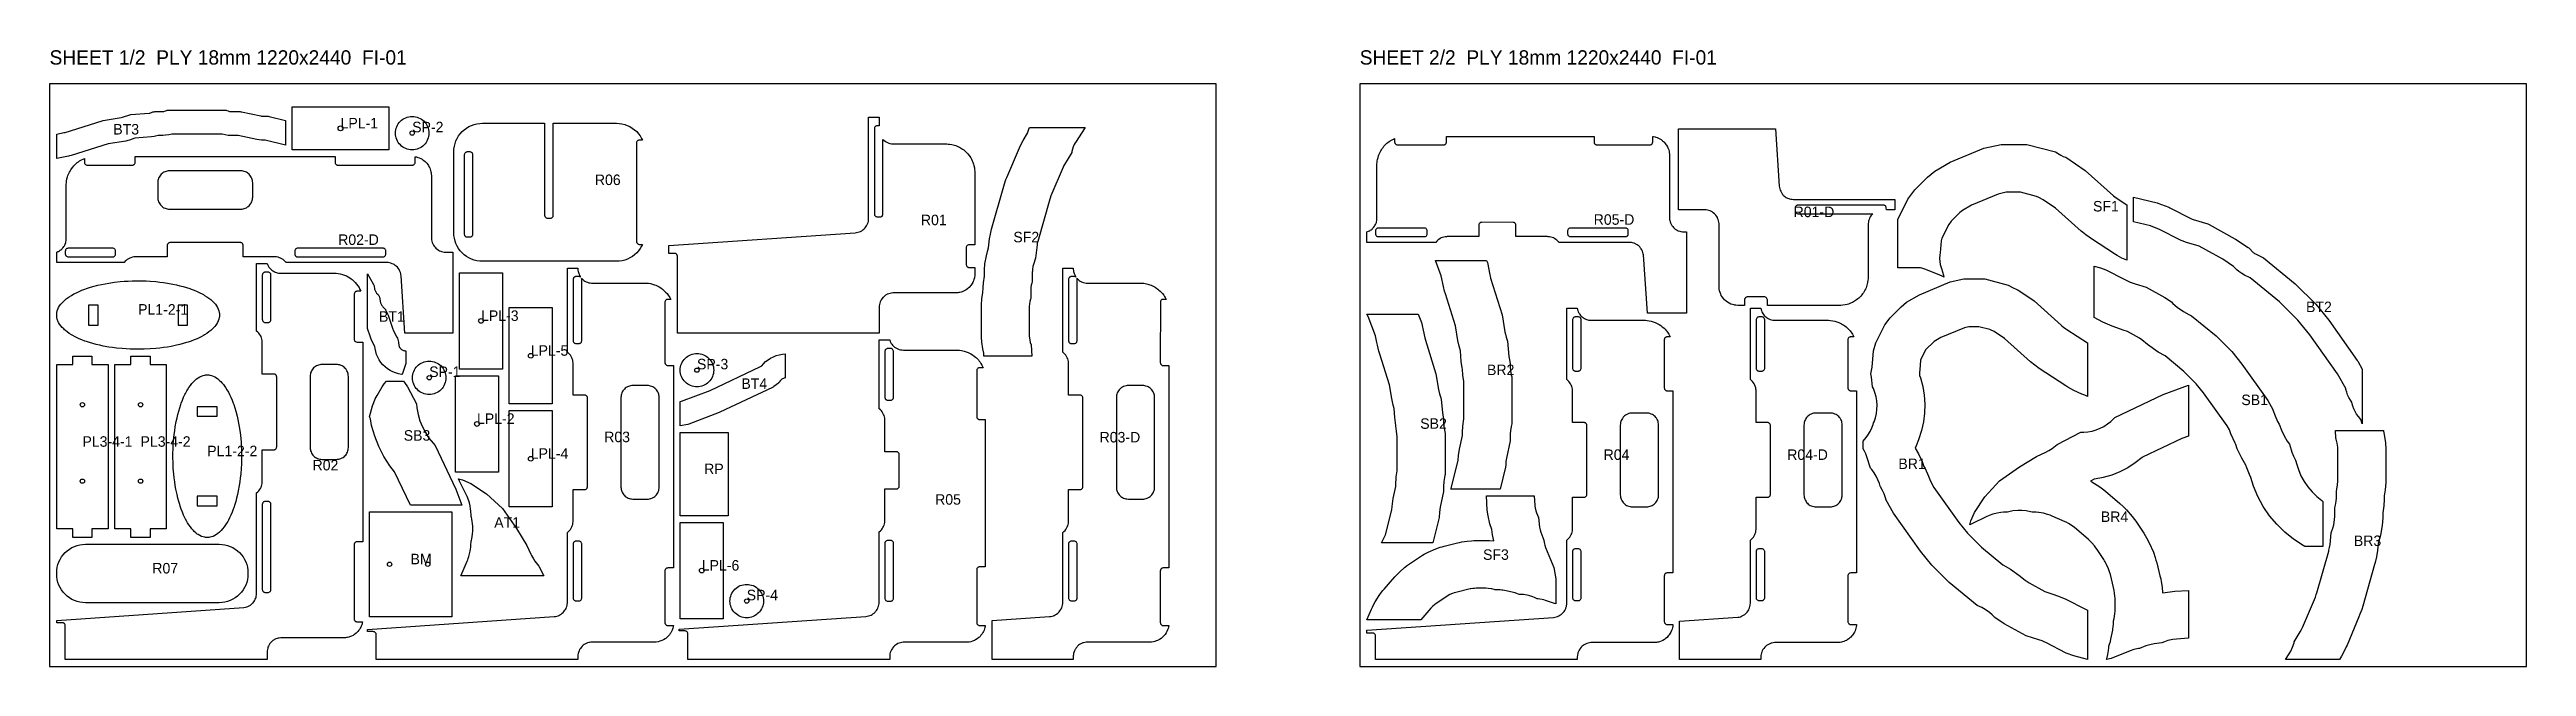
# Model space of a CAD drawing. Header units: millimetres. Extents: x 0 to 5180, y 0 to 1292.
import ezdxf

# ---------------------------------------------------------------- set-up
doc = ezdxf.new("R2010")
doc.units = ezdxf.units.MM
for name, color, linetype in [('CUT_IN', 5, 'Continuous'), ('CUT_OUT', 1, 'Continuous'), ('DRILL', 3, 'Continuous'), ('LABEL', 7, 'Continuous'), ('SHEET', 8, 'Continuous')]:
    doc.layers.add(name, color=color, linetype=linetype)

msp = doc.modelspace()

# ---------------------------------------------------------------- texts
at = {"layer": 'LABEL'}
for s, height, p in [('SHEET 1/2  PLY 18mm 1220x2440  FI-01', 30, (0, 1260)), ('SHEET 2/2  PLY 18mm 1220x2440  FI-01', 30, (2740, 1260)), ('LPL-1', 22, (608.55, 1126.52)), ('SP-2', 22, (758.37, 1118.24)), ('BT3', 22, (133.32, 1113.62)), ('R06', 22, (1140.42, 1007.85)), ('R01', 22, (1822.22, 923.79)), ('R05-D', 22, (3229.31, 924.67)), ('R01-D', 22, (3647.43, 940.7)), ('SF1', 22, (4273.52, 952.51)), ('R02-D', 22, (603.61, 882.55)), ('SF2', 22, (2015.63, 887.91)), ('PL1-2-1', 22, (185.18, 736.55)), ('BT1', 22, (688.97, 721.6)), ('LPL-3', 22, (902.42, 723.4)), ('BT2', 22, (4718.99, 741.79)), ('SP-1', 22, (793.97, 606.05)), ('LPL-5', 22, (1006.42, 650.46)), ('SP-3', 22, (1354, 622.05)), ('BR2', 22, (3006.23, 610.04)), ('BT4', 22, (1446.93, 581.15)), ('LPL-2', 22, (894, 507.75)), ('SB2', 22, (2866.58, 497.56)), ('SB1', 22, (4583.75, 547.18)), ('PL3-4-1', 22, (68.78, 459.98)), ('PL3-4-2', 22, (190.34, 459.98)), ('SB3', 22, (740.75, 472.71)), ('R03', 22, (1159.99, 469.6)), ('R03-D', 22, (2195.99, 469.01)), ('PL1-2-2', 22, (329.8, 440.21)), ('R02', 22, (550, 410.54)), ('LPL-4', 22, (1006.42, 434.81)), ('RP', 22, (1369, 402.63)), ('R04', 22, (3250, 432.47)), ('R04-D', 22, (3634, 432.47)), ('BR1', 22, (3866.42, 413.42)), ('AT1', 22, (930.02, 290.56)), ('R05', 22, (1852, 338.74)), ('BR4', 22, (4289.99, 302.58)), ('BR3', 22, (4819.1, 252.19)), ('R07', 22, (215, 194.75)), ('BM', 22, (755, 213.98)), ('LPL-6', 22, (1364, 200.81)), ('SF3', 22, (2997.89, 223.29)), ('SP-4', 22, (1458, 138.7))]:
    msp.add_text(s, height=height, dxfattribs=at).set_placement(p)

# ---------------------------------------------------------------- linework, layer by layer
at = {"layer": 'CUT_IN'}
for points in [[(229.25, 970.48), (230.37, 968.63), (231.83, 966.66), (233.47, 964.85), (235.52, 963.02), (237.26, 961.74), (239.37, 960.48), (241.86, 959.32), (243.89, 958.6), (245.98, 958.07), (248.7, 957.65), (251.29, 957.52), (399.69, 957.52), (402.58, 957.68), (405, 958.07), (407.09, 958.6), (409.13, 959.32), (411.62, 960.48), (413.96, 961.91), (415.69, 963.2), (417.3, 964.64), (419.16, 966.66), (420.78, 968.88), (421.88, 970.74), (422.81, 972.69), (423.75, 975.26), (424.4, 977.93), (424.71, 980.07), (424.84, 982.67), (424.84, 1012.37), (424.71, 1014.97), (424.29, 1017.68), (423.75, 1019.78), (423.03, 1021.81), (421.88, 1024.3), (420.62, 1026.41), (419.16, 1028.38), (417.3, 1030.4), (415.69, 1031.84), (413.72, 1033.3), (411.62, 1034.56), (409.67, 1035.49), (406.81, 1036.52), (404.71, 1037.03), (402.58, 1037.36), (399.69, 1037.52), (251.29, 1037.52), (248.41, 1037.36), (245.98, 1036.97), (243.89, 1036.44), (241.86, 1035.72), (239.37, 1034.56), (237.02, 1033.13), (235.29, 1031.84), (233.69, 1030.4), (231.83, 1028.38), (230.37, 1026.41), (229.25, 1024.56), (228.06, 1022.08), (227.15, 1019.49), (226.58, 1017.11), (226.27, 1014.97), (226.15, 1012.67), (226.15, 982.37), (226.27, 980.07), (226.63, 977.64), (227.15, 975.55), (228.06, 972.96), (229.25, 970.48)], [(879.71, 1077.05), (873.13, 1077.05), (872.25, 1076.94), (870.85, 1076.48), (870.34, 1076.2), (869.39, 1075.5), (868.97, 1075.08), (868.27, 1074.14), (867.77, 1073.07), (867.6, 1072.51), (867.43, 1071.35), (867.43, 904.89), (867.6, 903.73), (868.13, 902.36), (868.78, 901.38), (869.39, 900.74), (870.09, 900.2), (870.85, 899.76), (871.96, 899.37), (873.13, 899.2), (879.71, 899.2), (880.88, 899.37), (881.99, 899.76), (882.5, 900.04), (883.45, 900.74), (883.87, 901.16), (884.57, 902.1), (885.07, 903.17), (885.24, 903.73), (885.41, 904.89), (885.41, 1071.35), (885.24, 1072.51), (884.84, 1073.62), (884.41, 1074.39), (883.66, 1075.3), (882.75, 1076.04), (881.72, 1076.6), (880.88, 1076.87), (879.71, 1077.05)], [(2875.34, 899.8), (2876.5, 899.97), (2877.61, 900.37), (2878.62, 900.97), (2879.49, 901.76), (2880.19, 902.71), (2880.47, 903.22), (2880.86, 904.33), (2881.03, 905.5), (2881.03, 912.08), (2880.86, 913.25), (2880.47, 914.36), (2879.68, 915.6), (2878.62, 916.61), (2877.34, 917.33), (2875.92, 917.73), (2875.04, 917.79), (2778.7, 917.78), (2777.53, 917.61), (2776.7, 917.33), (2775.91, 916.94), (2774.96, 916.24), (2774.35, 915.6), (2773.7, 914.62), (2773.25, 913.53), (2773.02, 912.38), (2773, 905.5), (2773.17, 904.33), (2773.45, 903.49), (2773.7, 902.96), (2774.35, 901.98), (2775.42, 900.97), (2776.7, 900.25), (2778.11, 899.85), (2778.99, 899.79), (2875.34, 899.8)], [(3301.61, 912.38), (3301.46, 913.25), (3301.07, 914.36), (3300.46, 915.36), (3299.67, 916.24), (3298.73, 916.94), (3297.66, 917.44), (3296.52, 917.73), (3295.94, 917.78), (3180.45, 917.78), (3179.86, 917.73), (3178.72, 917.44), (3177.41, 916.78), (3176.71, 916.24), (3176.1, 915.6), (3175.32, 914.36), (3174.92, 913.25), (3174.75, 912.08), (3174.75, 905.5), (3174.92, 904.33), (3175.32, 903.22), (3175.92, 902.22), (3176.71, 901.34), (3177.66, 900.64), (3178.45, 900.25), (3179.28, 899.97), (3180.45, 899.8), (3295.94, 899.8), (3296.52, 899.85), (3297.66, 900.14), (3298.98, 900.8), (3299.67, 901.34), (3300.28, 901.98), (3301.07, 903.22), (3301.46, 904.33), (3301.63, 905.5), (3301.61, 912.38)], [(132.74, 857.55), (134.17, 857.87), (135.23, 858.37), (136.18, 859.07), (136.79, 859.71), (137.44, 860.69), (137.8, 861.5), (137.97, 862.06), (138.14, 863.23), (138.14, 869.81), (137.97, 870.98), (137.69, 871.82), (137.44, 872.35), (136.79, 873.33), (135.72, 874.34), (134.44, 875.06), (133.03, 875.46), (132.15, 875.52), (38.69, 875.51), (37.53, 875.34), (36.69, 875.06), (35.9, 874.67), (34.96, 873.97), (34.17, 873.09), (33.56, 872.09), (33.25, 871.26), (33.05, 870.4), (32.99, 869.81), (32.99, 863.23), (33.1, 862.35), (33.44, 861.22), (33.84, 860.44), (34.35, 859.71), (35.41, 858.7), (36.69, 857.98), (38.11, 857.58), (38.99, 857.52), (132.74, 857.55)], [(703.26, 870.11), (703.03, 871.26), (702.58, 872.35), (701.92, 873.33), (701.09, 874.16), (700.37, 874.67), (699.31, 875.17), (698.16, 875.46), (697.28, 875.52), (518.54, 875.51), (517.96, 875.46), (516.82, 875.17), (515.5, 874.51), (514.81, 873.97), (514.2, 873.33), (513.41, 872.09), (513.02, 870.98), (512.84, 869.81), (512.84, 863.23), (513.02, 862.06), (513.41, 860.95), (514.02, 859.95), (514.81, 859.07), (515.75, 858.37), (516.82, 857.87), (517.96, 857.58), (518.84, 857.52), (697.58, 857.53), (698.16, 857.58), (699.31, 857.87), (700.62, 858.53), (701.09, 858.88), (701.92, 859.71), (702.58, 860.69), (702.83, 861.22), (703.17, 862.35), (703.28, 863.23), (703.26, 870.11)], [(445, 726.27), (445.06, 725.39), (445.35, 724.25), (445.85, 723.19), (446.55, 722.24), (447.43, 721.45), (448.43, 720.85), (449.54, 720.45), (450.71, 720.28), (457.29, 720.28), (458.46, 720.45), (459.3, 720.73), (459.83, 720.98), (460.81, 721.63), (461.82, 722.7), (462.54, 723.98), (462.94, 725.39), (463, 726.27), (462.99, 819.73), (462.82, 820.89), (462.54, 821.73), (462.15, 822.52), (461.45, 823.46), (460.57, 824.25), (459.57, 824.86), (458.74, 825.17), (457.88, 825.37), (457.29, 825.43), (450.71, 825.43), (449.83, 825.32), (448.7, 824.98), (447.92, 824.58), (447.19, 824.07), (446.18, 823.01), (445.46, 821.73), (445.06, 820.31), (445, 819.43), (445, 726.27)], [(81.55, 756.67), (81.55, 714.67), (101.55, 714.67), (101.55, 756.67), (81.55, 756.67)], [(268.81, 714.67), (288.81, 714.67), (288.81, 756.67), (268.81, 756.67), (268.81, 714.67)], [(3185, 624.56), (3185.06, 623.68), (3185.35, 622.54), (3185.85, 621.48), (3186.55, 620.53), (3187.43, 619.74), (3188.43, 619.14), (3189.54, 618.74), (3190.71, 618.57), (3197.29, 618.57), (3198.46, 618.74), (3199.3, 619.02), (3200.57, 619.74), (3201.45, 620.53), (3201.82, 620.99), (3202.54, 622.27), (3202.94, 623.68), (3203, 624.56), (3202.99, 726.09), (3202.82, 727.26), (3202.54, 728.09), (3202.15, 728.88), (3201.45, 729.83), (3200.81, 730.44), (3199.83, 731.09), (3198.74, 731.54), (3197.59, 731.77), (3190.71, 731.79), (3189.54, 731.62), (3188.7, 731.34), (3188.17, 731.09), (3187.19, 730.44), (3186.18, 729.37), (3185.46, 728.09), (3185.06, 726.68), (3185, 725.8), (3185, 624.56)], [(3569.06, 623.68), (3569.35, 622.54), (3569.85, 621.48), (3570.55, 620.53), (3570.97, 620.12), (3572.17, 619.27), (3572.98, 618.91), (3573.54, 618.74), (3574.71, 618.57), (3581.29, 618.57), (3582.46, 618.74), (3583.3, 619.02), (3584.57, 619.74), (3585.45, 620.53), (3585.82, 620.99), (3586.54, 622.27), (3586.94, 623.68), (3587, 624.56), (3586.99, 726.09), (3586.82, 727.26), (3586.54, 728.09), (3586.15, 728.88), (3585.45, 729.83), (3584.81, 730.44), (3583.83, 731.09), (3582.74, 731.54), (3581.59, 731.77), (3574.71, 731.79), (3573.54, 731.62), (3572.7, 731.34), (3572.17, 731.09), (3571.19, 730.44), (3570.18, 729.37), (3569.46, 728.09), (3569.06, 726.68), (3569, 725.8), (3569, 624.56), (3569.06, 623.68)], [(558.48, 629.45), (556.11, 628.05), (553.92, 626.4), (552.33, 624.95), (550.87, 623.35), (549.22, 621.16), (547.96, 619.05), (546.8, 616.56), (546.08, 614.53), (545.55, 612.44), (545.13, 609.72), (545, 607.13), (545, 458.73), (545.16, 455.84), (545.55, 453.42), (546.08, 451.33), (546.8, 449.29), (547.96, 446.8), (549.39, 444.46), (550.68, 442.73), (552.12, 441.12), (554.14, 439.26), (556.36, 437.64), (558.22, 436.54), (560.17, 435.61), (562.74, 434.67), (565.41, 434.02), (567.55, 433.71), (570.15, 433.58), (599.85, 433.58), (602.45, 433.71), (605.16, 434.13), (607.26, 434.67), (609.29, 435.39), (611.78, 436.54), (613.89, 437.8), (615.86, 439.26), (617.88, 441.12), (619.32, 442.73), (620.78, 444.7), (622.04, 446.8), (622.97, 448.75), (624, 451.61), (624.51, 453.71), (624.84, 455.84), (625, 458.73), (625, 607.13), (624.84, 610.01), (624.45, 612.44), (623.92, 614.53), (623.2, 616.56), (622.04, 619.05), (620.61, 621.4), (619.32, 623.13), (617.88, 624.73), (615.86, 626.59), (613.89, 628.05), (612.04, 629.17), (609.56, 630.36), (606.97, 631.27), (604.59, 631.84), (602.45, 632.15), (600.15, 632.27), (569.85, 632.27), (567.55, 632.15), (565.12, 631.79), (562.47, 631.1), (560.44, 630.36), (558.48, 629.45)], [(1747, 659.53), (1747.06, 562.6), (1747.35, 561.46), (1747.85, 560.39), (1748.18, 559.9), (1748.97, 559.03), (1749.43, 558.66), (1750.43, 558.05), (1750.98, 557.83), (1752.12, 557.54), (1752.71, 557.49), (1759.88, 557.54), (1760.46, 557.66), (1761.57, 558.05), (1762.81, 558.84), (1763.45, 559.45), (1764.15, 560.39), (1764.54, 561.18), (1764.82, 562.02), (1764.99, 563.18), (1764.94, 660.41), (1764.54, 661.82), (1763.82, 663.1), (1762.81, 664.17), (1761.83, 664.82), (1761.3, 665.07), (1760.46, 665.35), (1759.59, 665.5), (1752.71, 665.52), (1751.54, 665.35), (1750.7, 665.07), (1749.67, 664.52), (1748.55, 663.56), (1747.85, 662.61), (1747.35, 661.55), (1747.06, 660.41), (1747, 659.53)], [(1208.48, 585.28), (1206.11, 583.89), (1204.14, 582.43), (1202.33, 580.78), (1200.87, 579.19), (1199.22, 576.99), (1197.83, 574.63), (1196.91, 572.67), (1196.08, 570.36), (1195.49, 567.98), (1195.11, 565.26), (1195, 562.96), (1195, 375.65), (1195.13, 373.05), (1195.49, 370.62), (1196.08, 368.24), (1196.8, 366.21), (1197.96, 363.72), (1199.39, 361.37), (1200.68, 359.64), (1202.12, 358.04), (1204.14, 356.18), (1206.36, 354.56), (1208.22, 353.46), (1210.17, 352.53), (1212.74, 351.58), (1215.12, 350.99), (1217.26, 350.66), (1220.15, 350.5), (1249.85, 350.5), (1252.45, 350.63), (1254.88, 350.99), (1257.26, 351.58), (1259.29, 352.3), (1262.04, 353.6), (1263.89, 354.72), (1265.86, 356.18), (1267.88, 358.04), (1269.32, 359.64), (1270.78, 361.61), (1271.9, 363.46), (1272.97, 365.67), (1274, 368.53), (1274.51, 370.62), (1274.87, 373.05), (1275, 375.65), (1275, 562.96), (1274.87, 565.56), (1274.51, 567.98), (1273.92, 570.36), (1273.2, 572.4), (1272.04, 574.89), (1270.61, 577.23), (1269.32, 578.96), (1267.88, 580.57), (1265.86, 582.43), (1263.64, 584.05), (1261.78, 585.15), (1259.83, 586.08), (1256.97, 587.1), (1254.88, 587.62), (1252.74, 587.94), (1249.85, 588.11), (1219.85, 588.1), (1217.55, 587.98), (1214.84, 587.56), (1212.74, 587.02), (1210.71, 586.3), (1208.48, 585.28)], [(2243.96, 585), (2242.11, 583.89), (2240.14, 582.43), (2238.33, 580.78), (2236.87, 579.19), (2235.22, 576.99), (2233.83, 574.63), (2232.91, 572.67), (2232.08, 570.36), (2231.49, 567.98), (2231.11, 565.26), (2231, 562.96), (2231, 375.65), (2231.13, 373.05), (2231.49, 370.62), (2232.08, 368.24), (2232.8, 366.21), (2233.96, 363.72), (2235.39, 361.37), (2236.68, 359.64), (2238.12, 358.04), (2240.14, 356.18), (2242.36, 354.56), (2244.22, 353.46), (2246.17, 352.53), (2248.74, 351.58), (2251.12, 350.99), (2253.26, 350.66), (2256.15, 350.5), (2285.85, 350.5), (2288.45, 350.63), (2290.88, 350.99), (2293.26, 351.58), (2295.29, 352.3), (2298.04, 353.6), (2299.89, 354.72), (2301.86, 356.18), (2303.88, 358.04), (2305.32, 359.64), (2306.78, 361.61), (2307.9, 363.46), (2308.97, 365.67), (2310, 368.53), (2310.51, 370.62), (2310.87, 373.05), (2311, 375.65), (2311, 562.96), (2310.87, 565.56), (2310.51, 567.98), (2309.92, 570.36), (2309.2, 572.4), (2308.04, 574.89), (2306.61, 577.23), (2305.32, 578.96), (2303.88, 580.57), (2301.86, 582.43), (2299.64, 584.05), (2297.78, 585.15), (2295.83, 586.08), (2292.97, 587.1), (2290.88, 587.62), (2288.74, 587.94), (2285.85, 588.11), (2255.85, 588.1), (2253.55, 587.98), (2251.41, 587.67), (2248.74, 587.02), (2246.17, 586.08), (2243.96, 585)], [(350.81, 543.84), (308.81, 543.84), (308.81, 523.84), (350.81, 523.84), (350.81, 543.84)], [(3298.48, 527.74), (3295.87, 526.18), (3293.92, 524.69), (3292.33, 523.24), (3290.87, 521.64), (3289.22, 519.45), (3287.96, 517.35), (3286.8, 514.85), (3286.08, 512.82), (3285.55, 510.73), (3285.13, 508.01), (3285, 505.42), (3285, 359.54), (3285.16, 356.65), (3285.55, 354.23), (3286.08, 352.14), (3286.8, 350.1), (3287.96, 347.61), (3289.39, 345.27), (3290.68, 343.54), (3292.12, 341.94), (3294.14, 340.07), (3296.11, 338.61), (3298.22, 337.35), (3300.17, 336.42), (3302.74, 335.48), (3305.41, 334.83), (3307.55, 334.52), (3310.15, 334.39), (3339.85, 334.39), (3342.45, 334.52), (3344.88, 334.88), (3347.26, 335.48), (3349.29, 336.2), (3351.78, 337.35), (3353.89, 338.61), (3355.86, 340.07), (3357.88, 341.94), (3359.32, 343.54), (3360.78, 345.51), (3362.04, 347.61), (3362.97, 349.56), (3364, 352.42), (3364.51, 354.52), (3364.84, 356.65), (3365, 359.54), (3365, 505.42), (3364.84, 508.31), (3364.45, 510.73), (3363.92, 512.82), (3363.2, 514.85), (3362.04, 517.35), (3360.61, 519.69), (3359.32, 521.42), (3357.88, 523.02), (3355.62, 525.07), (3354.13, 526.18), (3352.04, 527.46), (3349.83, 528.54), (3346.97, 529.56), (3344.59, 530.13), (3342.45, 530.44), (3340.15, 530.56), (3309.85, 530.56), (3307.55, 530.44), (3305.12, 530.08), (3302.47, 529.39), (3300.17, 528.54), (3298.48, 527.74)], [(3681.96, 527.46), (3679.87, 526.18), (3678.38, 525.07), (3676.33, 523.24), (3674.5, 521.19), (3673.22, 519.45), (3671.96, 517.35), (3670.8, 514.85), (3670.08, 512.82), (3669.55, 510.73), (3669.13, 508.01), (3669, 505.42), (3669, 359.54), (3669.16, 356.65), (3669.55, 354.23), (3670.08, 352.14), (3670.8, 350.1), (3671.96, 347.61), (3673.39, 345.27), (3674.68, 343.54), (3676.12, 341.94), (3678.14, 340.07), (3680.11, 338.61), (3682.22, 337.35), (3684.17, 336.42), (3686.74, 335.48), (3689.41, 334.83), (3691.55, 334.52), (3694.15, 334.39), (3723.85, 334.39), (3726.45, 334.52), (3728.88, 334.88), (3731.26, 335.48), (3733.29, 336.2), (3735.78, 337.35), (3737.89, 338.61), (3739.86, 340.07), (3741.88, 341.94), (3743.32, 343.54), (3744.78, 345.51), (3746.04, 347.61), (3746.97, 349.56), (3748, 352.42), (3748.51, 354.52), (3748.84, 356.65), (3749, 359.54), (3749, 505.42), (3748.84, 508.31), (3748.45, 510.73), (3747.92, 512.82), (3747.2, 514.85), (3746.04, 517.35), (3744.61, 519.69), (3743.32, 521.42), (3741.88, 523.02), (3739.62, 525.07), (3738.13, 526.18), (3736.04, 527.46), (3733.83, 528.54), (3730.97, 529.56), (3728.59, 530.13), (3726.45, 530.44), (3724.15, 530.56), (3693.85, 530.56), (3691.55, 530.44), (3689.12, 530.08), (3687.03, 529.56), (3684.17, 528.54), (3681.96, 527.46)], [(308.81, 356.58), (308.81, 336.58), (350.81, 336.58), (350.81, 356.58), (308.81, 356.58)], [(457, 155.14), (458.17, 155.25), (459.3, 155.59), (460.33, 156.15), (461.24, 156.89), (461.99, 157.8), (462.54, 158.84), (462.94, 160.26), (463, 161.14), (463, 339.58), (462.82, 341.04), (462.54, 341.88), (462.15, 342.67), (461.64, 343.39), (461.03, 344.03), (460.33, 344.57), (459.57, 345.01), (458.46, 345.4), (457.29, 345.58), (450.71, 345.58), (449.54, 345.4), (448.43, 345.01), (447.43, 344.4), (446.55, 343.61), (445.85, 342.67), (445.35, 341.6), (445.06, 340.46), (445, 339.58), (445, 161.14), (445.18, 159.68), (445.46, 158.84), (445.85, 158.05), (446.76, 156.89), (447.43, 156.32), (448.17, 155.84), (449.26, 155.39), (450.41, 155.16), (457, 155.14)], [(1107, 137.34), (1108.17, 137.45), (1109.02, 137.69), (1110.08, 138.19), (1111.03, 138.89), (1111.82, 139.77), (1112.42, 140.77), (1112.82, 141.88), (1112.99, 143.04), (1112.99, 256.79), (1112.94, 257.38), (1112.65, 258.52), (1111.99, 259.83), (1111.45, 260.53), (1110.81, 261.14), (1109.57, 261.92), (1108.46, 262.32), (1107.29, 262.49), (1100.71, 262.49), (1099.54, 262.32), (1098.43, 261.92), (1097.43, 261.32), (1096.55, 260.53), (1095.85, 259.58), (1095.46, 258.8), (1095.18, 257.96), (1095.01, 256.79), (1095.01, 143.04), (1095.06, 142.46), (1095.35, 141.32), (1096.01, 140.01), (1096.55, 139.31), (1097.19, 138.7), (1098.43, 137.92), (1099.54, 137.52), (1100.41, 137.37), (1107, 137.34)], [(1759, 136.88), (1760.17, 136.99), (1761.02, 137.23), (1762.08, 137.73), (1763.03, 138.43), (1763.82, 139.3), (1764.42, 140.31), (1764.82, 141.42), (1764.99, 142.58), (1764.99, 258.07), (1764.94, 258.66), (1764.65, 259.8), (1763.99, 261.11), (1763.45, 261.81), (1762.81, 262.42), (1761.57, 263.2), (1760.46, 263.6), (1759.29, 263.77), (1752.71, 263.77), (1751.54, 263.6), (1750.43, 263.2), (1749.43, 262.6), (1748.55, 261.81), (1747.85, 260.86), (1747.46, 260.07), (1747.18, 259.24), (1747.01, 258.07), (1747.01, 142.58), (1747.06, 142), (1747.35, 140.86), (1748.01, 139.54), (1748.55, 138.85), (1749.19, 138.24), (1750.43, 137.45), (1751.54, 137.06), (1752.71, 136.89), (1759, 136.88)], [(2143.59, 137.37), (2144.46, 137.52), (2145.57, 137.92), (2146.57, 138.52), (2147.45, 139.31), (2148.15, 140.25), (2148.65, 141.32), (2148.94, 142.46), (2148.99, 143.04), (2148.99, 256.79), (2148.94, 257.38), (2148.65, 258.52), (2147.99, 259.83), (2147.45, 260.53), (2146.81, 261.14), (2145.57, 261.92), (2144.46, 262.32), (2143.29, 262.49), (2136.71, 262.49), (2135.54, 262.32), (2134.43, 261.92), (2133.43, 261.32), (2132.55, 260.53), (2131.85, 259.58), (2131.46, 258.8), (2131.18, 257.96), (2131.01, 256.79), (2131.01, 143.04), (2131.06, 142.46), (2131.35, 141.32), (2132.01, 140.01), (2132.55, 139.31), (2133.19, 138.7), (2134.43, 137.92), (2135.54, 137.52), (2136.41, 137.37), (2143.59, 137.37)], [(3197, 138), (3198.17, 138.11), (3199.3, 138.45), (3200.08, 138.85), (3201.03, 139.55), (3201.82, 140.42), (3202.42, 141.43), (3202.82, 142.54), (3202.99, 143.7), (3202.99, 240.69), (3202.94, 241.27), (3202.65, 242.42), (3201.99, 243.73), (3201.45, 244.42), (3200.81, 245.03), (3199.57, 245.82), (3198.46, 246.21), (3197.29, 246.39), (3190.71, 246.39), (3189.83, 246.28), (3188.7, 245.94), (3187.67, 245.38), (3186.76, 244.64), (3186.01, 243.73), (3185.46, 242.69), (3185.18, 241.85), (3185.01, 240.69), (3185.01, 143.7), (3185.06, 143.12), (3185.35, 141.97), (3186.01, 140.66), (3186.55, 139.97), (3187.19, 139.36), (3188.43, 138.57), (3189.26, 138.25), (3190.71, 138), (3197, 138)], [(3581.59, 138.02), (3582.74, 138.25), (3583.83, 138.7), (3584.81, 139.36), (3585.45, 139.97), (3586.15, 140.91), (3586.65, 141.97), (3586.94, 143.12), (3586.99, 143.7), (3586.99, 240.69), (3586.94, 241.27), (3586.65, 242.42), (3585.99, 243.73), (3585.45, 244.42), (3584.81, 245.03), (3583.57, 245.82), (3582.46, 246.21), (3581.29, 246.39), (3574.71, 246.39), (3573.83, 246.28), (3572.7, 245.94), (3571.67, 245.38), (3570.76, 244.64), (3570.01, 243.73), (3569.46, 242.69), (3569.18, 241.85), (3569.01, 240.69), (3569.01, 143.7), (3569.06, 143.12), (3569.35, 141.97), (3570.01, 140.66), (3570.55, 139.97), (3571.19, 139.36), (3572.43, 138.57), (3573.26, 138.25), (3574.71, 138), (3581.59, 138.02)]]:
    msp.add_lwpolyline(points, close=True, dxfattribs=at)
at = {"layer": 'CUT_OUT'}
for points in [[(450.97, 1101.98), (443.45, 1102.11), (438.63, 1102.49), (433.22, 1103.28), (394.73, 1111.49), (378.27, 1111.55), (373.72, 1111.84), (367.08, 1112.8), (361.19, 1114.23), (359.99, 1114.64), (255.55, 1114.66), (249.34, 1113.01), (242.44, 1111.92), (237.07, 1111.55), (226.98, 1111.5), (224.73, 1110.77), (218.57, 1109.38), (213.53, 1108.66), (178.7, 1105.87), (167.53, 1102.06), (163.68, 1100.96), (159.26, 1099.97), (122.73, 1093.79), (45.5, 1069.86), (41.61, 1068.87), (39.98, 1068.53), (15, 1063.52), (15, 1114.51), (30.15, 1117.55), (32.51, 1118.15), (110, 1142.19), (112.27, 1142.73), (149.93, 1149.09), (152.4, 1149.71), (168.05, 1155.03), (170.01, 1155.34), (208.37, 1158.39), (209.97, 1158.63), (211.39, 1158.95), (212.96, 1159.46), (215.96, 1160.76), (216.84, 1161.06), (218.66, 1161.41), (219.94, 1161.48), (235.22, 1161.52), (237.32, 1161.66), (238.87, 1161.9), (240.58, 1162.35), (242.19, 1162.91), (245.18, 1164.15), (246.19, 1164.42), (247.22, 1164.58), (248.66, 1164.66), (367, 1164.64), (368.28, 1164.58), (369.19, 1164.45), (370.98, 1163.94), (373.25, 1162.92), (375.26, 1162.21), (376.62, 1161.88), (378.65, 1161.6), (380.24, 1161.52), (398.63, 1161.48), (400.06, 1161.41), (401.47, 1161.18), (442.11, 1152.49), (443.56, 1152.25), (445.67, 1152.06), (455.85, 1151.92), (457.43, 1151.81), (459, 1151.51), (493.72, 1142.84), (493.72, 1091.3), (450.97, 1101.98)], [(709.37, 1081.52), (507.72, 1081.52), (507.72, 1171.52), (709.37, 1171.52), (709.37, 1081.52)], [(793.37, 1116.52), (793.2, 1113.09), (792.7, 1109.69), (791.86, 1106.36), (790.71, 1103.13), (789.24, 1100.02), (787.47, 1097.08), (785.43, 1094.32), (783.12, 1091.77), (780.57, 1089.46), (777.81, 1087.42), (774.87, 1085.65), (771.76, 1084.18), (768.53, 1083.03), (765.2, 1082.19), (761.8, 1081.69), (758.37, 1081.52), (754.94, 1081.69), (751.54, 1082.19), (748.21, 1083.03), (744.98, 1084.18), (741.87, 1085.65), (738.93, 1087.42), (736.17, 1089.46), (733.62, 1091.77), (731.31, 1094.32), (729.27, 1097.08), (727.5, 1100.02), (726.03, 1103.13), (724.88, 1106.36), (724.04, 1109.69), (723.54, 1113.09), (723.37, 1116.52), (723.54, 1119.95), (724.04, 1123.35), (724.88, 1126.68), (726.03, 1129.91), (727.5, 1133.02), (729.27, 1135.96), (731.31, 1138.72), (733.62, 1141.27), (736.17, 1143.58), (738.93, 1145.62), (741.87, 1147.39), (744.98, 1148.86), (748.21, 1150.01), (751.54, 1150.85), (754.94, 1151.35), (758.37, 1151.52), (761.8, 1151.35), (765.2, 1150.85), (768.53, 1150.01), (771.76, 1148.86), (774.87, 1147.39), (777.81, 1145.62), (780.57, 1143.58), (783.12, 1141.27), (785.43, 1138.72), (787.47, 1135.96), (789.24, 1133.02), (790.71, 1129.91), (791.86, 1126.68), (792.7, 1123.35), (793.2, 1119.95), (793.37, 1116.52)], [(1313, 697.52), (1312.97, 859.37), (1312.82, 860.24), (1312.54, 861.08), (1312.15, 861.87), (1311.64, 862.59), (1311.03, 863.23), (1310.33, 863.77), (1309.57, 864.21), (1308.74, 864.52), (1307.88, 864.72), (1307, 864.78), (1295, 864.78), (1295.01, 881.35), (1685.11, 907.96), (1687.78, 908.27), (1690.63, 908.87), (1693.4, 909.75), (1696.08, 910.88), (1698.63, 912.28), (1701.03, 913.91), (1703.27, 915.77), (1705.51, 918.05), (1707.32, 920.32), (1708.76, 922.51), (1710.13, 925.07), (1710.82, 926.67), (1711.78, 929.42), (1712.41, 931.96), (1712.84, 934.83), (1712.97, 936.57), (1713.01, 1149.82), (1734.99, 1149.82), (1735, 1131.83), (1730.41, 1131.8), (1729.26, 1131.57), (1728.17, 1131.12), (1727.43, 1130.65), (1726.76, 1130.07), (1725.85, 1128.91), (1725.46, 1128.12), (1725.18, 1127.29), (1725, 1125.83), (1725, 947.29), (1725.06, 946.41), (1725.26, 945.55), (1725.58, 944.72), (1726.01, 943.95), (1726.55, 943.26), (1727.19, 942.65), (1727.92, 942.14), (1728.7, 941.74), (1729.83, 941.4), (1730.71, 941.29), (1737.29, 941.29), (1738.17, 941.4), (1739.02, 941.64), (1739.57, 941.86), (1740.57, 942.47), (1741.24, 943.04), (1741.82, 943.71), (1742.29, 944.46), (1742.65, 945.27), (1742.97, 946.7), (1743, 1103.5), (1744.96, 1101.57), (1747.25, 1099.71), (1749.45, 1098.24), (1752.31, 1096.71), (1755.03, 1095.6), (1757.57, 1094.83), (1760.45, 1094.24), (1763.38, 1093.94), (1876.44, 1093.88), (1879.45, 1093.73), (1882.31, 1093.45), (1886.67, 1092.75), (1889.61, 1092.09), (1892.45, 1091.3), (1895.18, 1090.4), (1897.93, 1089.34), (1900.69, 1088.12), (1903.25, 1086.83), (1907.13, 1084.57), (1909.58, 1082.93), (1911.88, 1081.22), (1914.22, 1079.3), (1916.35, 1077.37), (1918.48, 1075.24), (1920.46, 1073.06), (1923.17, 1069.67), (1924.87, 1067.26), (1926.48, 1064.71), (1927.9, 1062.21), (1929.84, 1058.24), (1930.97, 1055.52), (1932.41, 1051.35), (1933.21, 1048.44), (1934.11, 1044.19), (1934.71, 1039.81), (1934.93, 1036.88), (1935, 1033.91), (1935, 882.97), (1923, 882.97), (1921.54, 882.79), (1920.17, 882.26), (1918.97, 881.41), (1918.01, 880.3), (1917.46, 879.26), (1917.06, 877.85), (1917, 876.97), (1917.01, 841.07), (1917.06, 840.49), (1917.35, 839.35), (1917.71, 838.54), (1918.18, 837.79), (1918.97, 836.92), (1919.67, 836.38), (1920.43, 835.94), (1921.26, 835.63), (1922.12, 835.43), (1923, 835.37), (1935, 835.37), (1934.99, 821), (1934.81, 818.14), (1934.42, 815.22), (1934.04, 813.3), (1933.27, 810.38), (1932.31, 807.59), (1931.55, 805.78), (1930.75, 804.07), (1929.33, 801.49), (1928.24, 799.77), (1926.56, 797.44), (1925.31, 795.92), (1923.26, 793.71), (1921.1, 791.71), (1919.64, 790.51), (1917.19, 788.74), (1915.6, 787.73), (1913.89, 786.76), (1911.18, 785.44), (1908.51, 784.37), (1906.65, 783.76), (1903.8, 783), (1901.87, 782.62), (1899.86, 782.32), (1897, 782.07), (1764.93, 782.02), (1763.38, 781.98), (1760.74, 781.72), (1757.85, 781.16), (1755.03, 780.32), (1752.04, 779.08), (1750.73, 778.41), (1748.46, 777.05), (1745.86, 775.12), (1743.89, 773.34), (1742.87, 772.28), (1740.99, 770.01), (1739.2, 767.32), (1737.82, 764.72), (1737.23, 763.37), (1736.34, 760.87), (1735.61, 758.02), (1735.13, 754.82), (1735, 752.1), (1734.99, 697.53), (1313, 697.52)], [(1240.12, 883.69), (1238.3, 879.85), (1235.35, 874.92), (1231.8, 870.13), (1227.9, 865.82), (1223.54, 861.86), (1218.81, 858.35), (1213.7, 855.28), (1208.38, 852.76), (1202.91, 850.8), (1197.2, 849.36), (1191.3, 848.48), (1185.35, 848.19), (905.49, 848.19), (899.54, 848.48), (893.64, 849.36), (887.93, 850.8), (882.46, 852.76), (877.07, 855.32), (872.03, 858.35), (867.3, 861.86), (862.94, 865.82), (859.04, 870.13), (855.53, 874.86), (852.47, 879.98), (849.96, 885.3), (848.03, 890.71), (846.57, 896.49), (845.71, 902.31), (845.42, 908.12), (845.42, 1077.33), (845.71, 1083.14), (846.57, 1088.96), (847.99, 1094.61), (849.96, 1100.15), (852.54, 1105.61), (855.53, 1110.59), (859.04, 1115.32), (862.94, 1119.63), (867.36, 1123.64), (872.09, 1127.15), (877.2, 1130.21), (882.53, 1132.72), (887.93, 1134.65), (893.79, 1136.12), (899.54, 1136.97), (905.35, 1137.26), (1035.42, 1137.26), (1035.43, 944.06), (1035.48, 943.47), (1035.77, 942.33), (1036.43, 941.02), (1036.97, 940.32), (1037.61, 939.71), (1038.85, 938.93), (1039.96, 938.53), (1041.13, 938.36), (1048.01, 938.38), (1049.16, 938.61), (1050.25, 939.06), (1051.23, 939.71), (1051.87, 940.32), (1052.57, 941.27), (1053.07, 942.33), (1053.36, 943.47), (1053.42, 944.35), (1053.42, 1137.26), (1185.49, 1137.26), (1191.3, 1136.97), (1197.05, 1136.12), (1202.77, 1134.69), (1208.31, 1132.72), (1213.77, 1130.14), (1218.75, 1127.15), (1223.48, 1123.64), (1227.9, 1119.63), (1231.8, 1115.32), (1235.31, 1110.59), (1238.3, 1105.61), (1240.05, 1101.9), (1233.13, 1101.89), (1231.96, 1101.72), (1230.85, 1101.33), (1230.09, 1100.89), (1229.39, 1100.35), (1228.78, 1099.71), (1228.27, 1098.99), (1227.68, 1097.64), (1227.43, 1096.2), (1227.42, 889.7), (1227.6, 888.24), (1227.88, 887.4), (1228.27, 886.61), (1228.78, 885.89), (1229.39, 885.25), (1230.09, 884.71), (1230.85, 884.27), (1231.68, 883.95), (1233.13, 883.7), (1240.12, 883.69)], [(1953.6, 656.2), (1951.61, 664.68), (1949.66, 678.77), (1949.04, 689.29), (1949, 752.77), (1949.06, 757.18), (1949.92, 769.5), (1952.12, 783.22), (1952.23, 792.59), (1952.98, 803.46), (1955.03, 817.17), (1955.3, 818.31), (1955.39, 830.43), (1956.31, 842.95), (1959.16, 859.72), (1962.36, 871.63), (1963.97, 876.52), (1965.95, 895.39), (1967.54, 905.22), (1969.8, 915.2), (1995.65, 1005.8), (1997.14, 1010.7), (2000.13, 1019.2), (2001.97, 1023.78), (2028.18, 1085.93), (2031.84, 1093.54), (2035.98, 1101.11), (2045.19, 1116.27), (2048.02, 1124.57), (2049.68, 1128.24), (2165.96, 1128.24), (2145.8, 1097.08), (2145.13, 1096.02), (2143.1, 1092.38), (2140.95, 1087.65), (2139.34, 1082.92), (2138.16, 1077.87), (2137.91, 1076.25), (2122.31, 1050.64), (2120.72, 1047.71), (2119.5, 1045.18), (2094.14, 984.97), (2092.49, 980.54), (2091.8, 978.32), (2066.53, 889.81), (2065.68, 886), (2065.13, 882.59), (2062.29, 854.95), (2057.79, 841.76), (2056.64, 837.4), (2055.71, 832), (2055.34, 827.33), (2055.31, 825.6), (2055.28, 805.43), (2054.33, 802.69), (2053.18, 798.03), (2052.46, 793.28), (2052.18, 789.34), (2052.15, 787.89), (2052.04, 770.43), (2051.55, 769.09), (2050.17, 763.9), (2049.35, 758.8), (2049.02, 754.24), (2049.01, 691.63), (2049.25, 687.78), (2049.92, 682.96), (2050.99, 678.4), (2052.76, 673.23), (2054.18, 649.52), (1954, 649.52), (1953.6, 656.2)], [(3341.84, 739.79), (3333.5, 861.42), (3333.07, 864), (3332.33, 866.82), (3331.32, 869.54), (3330.05, 872.16), (3328.54, 874.64), (3327.52, 876.05), (3325.64, 878.27), (3323.55, 880.3), (3322.44, 881.23), (3320.08, 882.93), (3317.57, 884.4), (3316.53, 884.92), (3313.84, 886.03), (3310.78, 886.94), (3308.21, 887.45), (3306.48, 887.66), (3303.79, 887.79), (3156.75, 887.8), (3154.43, 890.52), (3152.35, 892.5), (3150.32, 894.1), (3147.68, 895.81), (3145.13, 897.11), (3142.73, 898.08), (3139.71, 898.97), (3136.89, 899.5), (3134.32, 899.75), (3132.82, 899.79), (3066.74, 899.79), (3066.74, 923.79), (3066.63, 924.96), (3066.29, 926.09), (3065.89, 926.87), (3065.38, 927.6), (3064.55, 928.43), (3063.83, 928.94), (3062.76, 929.44), (3061.62, 929.73), (3061.04, 929.78), (2995.04, 929.79), (2994.16, 929.73), (2992.75, 929.33), (2991.96, 928.94), (2991.23, 928.43), (2990.22, 927.36), (2989.75, 926.62), (2989.39, 925.81), (2989.07, 924.38), (2989.04, 899.79), (2922.97, 899.79), (2921.46, 899.75), (2918.89, 899.5), (2916.08, 898.97), (2913.05, 898.08), (2910.66, 897.11), (2908.11, 895.81), (2905.46, 894.1), (2903.43, 892.5), (2901.16, 890.31), (2899.04, 887.8), (2755, 887.8), (2755, 909.78), (2758.42, 911.09), (2760.83, 912.31), (2762.12, 913.08), (2763.61, 914.09), (2765.73, 915.77), (2766.84, 916.78), (2768.9, 918.97), (2770.9, 921.59), (2771.71, 922.86), (2773.01, 925.23), (2773.75, 926.87), (2774.77, 929.69), (2775.17, 931.14), (2775.71, 933.79), (2775.93, 935.58), (2776.07, 938.35), (2776.09, 1051.3), (2776.36, 1055.71), (2776.71, 1058.56), (2777.23, 1061.53), (2778.23, 1065.76), (2779.11, 1068.65), (2780.1, 1071.42), (2781.23, 1074.14), (2782.49, 1076.8), (2783.88, 1079.4), (2785.36, 1081.86), (2786.99, 1084.31), (2788.79, 1086.73), (2790.66, 1089.01), (2792.59, 1091.14), (2794.72, 1093.27), (2796.85, 1095.2), (2799.13, 1097.07), (2801.55, 1098.87), (2804, 1100.5), (2807.75, 1102.69), (2810.38, 1104.01), (2813.06, 1105.2), (2813.07, 1097.5), (2813.18, 1096.62), (2813.41, 1095.77), (2813.77, 1094.96), (2814.24, 1094.22), (2815.26, 1093.15), (2816.5, 1092.37), (2817.32, 1092.05), (2818.18, 1091.85), (2819.06, 1091.79), (2915.38, 1091.79), (2916.26, 1091.85), (2917.12, 1092.05), (2917.94, 1092.37), (2918.71, 1092.8), (2919.4, 1093.34), (2920.01, 1093.98), (2920.67, 1094.96), (2921.12, 1096.05), (2921.35, 1097.2), (2921.38, 1097.79), (2921.38, 1109.79), (3230.04, 1109.79), (3230.04, 1097.79), (3230.22, 1096.33), (3230.39, 1095.77), (3230.89, 1094.71), (3231.4, 1093.98), (3232.01, 1093.34), (3232.95, 1092.64), (3233.47, 1092.37), (3234.3, 1092.05), (3235.16, 1091.85), (3236.04, 1091.79), (3346.64, 1091.79), (3347.52, 1091.85), (3348.38, 1092.05), (3349.2, 1092.37), (3349.97, 1092.8), (3350.67, 1093.34), (3351.28, 1093.98), (3351.93, 1094.96), (3352.29, 1095.77), (3352.57, 1096.91), (3352.64, 1097.79), (3352.64, 1109.5), (3354.63, 1109.21), (3357.51, 1108.6), (3359.47, 1108.06), (3362.25, 1107.1), (3364.96, 1105.93), (3367.51, 1104.61), (3370.08, 1103.03), (3371.68, 1101.9), (3373.23, 1100.69), (3375.38, 1098.78), (3376.77, 1097.4), (3378.77, 1095.14), (3380.51, 1092.85), (3381.64, 1091.16), (3383.54, 1087.81), (3384.41, 1085.97), (3385.16, 1084.15), (3386.09, 1081.44), (3386.86, 1078.52), (3387.39, 1075.7), (3387.72, 1072.7), (3387.82, 1069.81), (3387.82, 939.86), (3387.87, 938.17), (3388.13, 935.53), (3388.43, 933.79), (3389.16, 930.94), (3390.05, 928.45), (3391.3, 925.78), (3392.96, 923), (3394.54, 920.87), (3396.51, 918.68), (3397.57, 917.66), (3399.84, 915.78), (3402.28, 914.14), (3403.55, 913.4), (3406.21, 912.13), (3409.26, 911.04), (3411.83, 910.4), (3414.74, 909.95), (3416.5, 909.82), (3423.51, 909.78), (3423.51, 739.79), (3341.84, 739.79)], [(3617.43, 1005.68), (3617.74, 1003.01), (3618.34, 1000.16), (3619.22, 997.39), (3620.35, 994.71), (3621.75, 992.16), (3623.38, 989.76), (3624.47, 988.39), (3626.45, 986.27), (3628.41, 984.53), (3629.79, 983.47), (3631.98, 982.03), (3634.54, 980.66), (3637.23, 979.55), (3638.89, 979.01), (3641.43, 978.38), (3644.3, 977.95), (3647.28, 977.79), (3859.29, 977.78), (3859.29, 955.8), (3841.3, 955.79), (3841.27, 960.38), (3841.04, 961.53), (3840.59, 962.62), (3840.12, 963.36), (3839.54, 964.03), (3838.38, 964.94), (3837.59, 965.33), (3836.76, 965.61), (3835.3, 965.79), (3656.76, 965.79), (3655.88, 965.73), (3655.02, 965.53), (3654.19, 965.21), (3653.42, 964.78), (3652.73, 964.24), (3652.12, 963.6), (3651.61, 962.87), (3651.21, 962.09), (3650.87, 960.96), (3650.76, 960.08), (3650.76, 953.5), (3650.87, 952.62), (3651.11, 951.77), (3651.33, 951.22), (3651.94, 950.22), (3652.51, 949.55), (3653.18, 948.97), (3653.93, 948.5), (3654.74, 948.14), (3656.17, 947.82), (3812.97, 947.79), (3811.04, 945.83), (3809.18, 943.54), (3807.71, 941.34), (3806.18, 938.48), (3805.07, 935.76), (3804.3, 933.22), (3803.71, 930.34), (3803.41, 927.41), (3803.35, 814.35), (3803.2, 811.34), (3802.92, 808.48), (3802.22, 804.12), (3801.56, 801.18), (3800.77, 798.34), (3799.87, 795.61), (3798.81, 792.86), (3797.59, 790.1), (3796.3, 787.54), (3794.81, 784.91), (3793.23, 782.43), (3791.58, 780.08), (3789.77, 777.76), (3787.85, 775.52), (3785.82, 773.39), (3783.63, 771.31), (3781.46, 769.43), (3779.14, 767.62), (3776.73, 765.92), (3772.97, 763.6), (3770.31, 762.18), (3766.29, 760.34), (3762.22, 758.83), (3759.33, 757.95), (3755.11, 756.95), (3750.67, 756.24), (3746.35, 755.86), (3743.38, 755.79), (3592.44, 755.79), (3592.44, 767.79), (3592.26, 769.25), (3591.73, 770.62), (3590.88, 771.82), (3589.77, 772.78), (3588.73, 773.33), (3587.32, 773.73), (3586.44, 773.79), (3550.54, 773.78), (3549.96, 773.73), (3548.82, 773.44), (3548.01, 773.08), (3547.26, 772.61), (3546.39, 771.82), (3545.85, 771.12), (3545.41, 770.36), (3545.1, 769.53), (3544.9, 768.67), (3544.84, 767.79), (3544.84, 755.79), (3530.47, 755.8), (3526.63, 756.09), (3524.69, 756.37), (3522.77, 756.75), (3519.85, 757.52), (3516.22, 758.82), (3512.6, 760.53), (3509.24, 762.55), (3506.09, 764.89), (3503.18, 767.53), (3500.55, 770.44), (3498.21, 773.6), (3496.23, 776.9), (3494.91, 779.61), (3493.52, 783.21), (3492.68, 786.11), (3491.93, 789.88), (3491.6, 792.81), (3491.49, 795.77), (3491.49, 925.86), (3491.45, 927.41), (3491.19, 930.05), (3490.63, 932.94), (3489.79, 935.76), (3488.55, 938.75), (3487.88, 940.06), (3486.52, 942.33), (3484.59, 944.93), (3482.81, 946.9), (3481.75, 947.92), (3479.48, 949.8), (3476.79, 951.59), (3474.19, 952.97), (3472.84, 953.56), (3470.34, 954.45), (3467.49, 955.18), (3464.29, 955.66), (3461.57, 955.79), (3407, 955.8), (3407, 1125.79), (3609.24, 1125.79), (3617.43, 1005.68)], [(4333.86, 855.07), (4324.02, 860.6), (4320.85, 862.6), (4268.25, 896.63), (4265.38, 898.54), (4258.24, 903.7), (4251.24, 909.37), (4249.02, 911.32), (4195.39, 959.34), (4169.37, 977.2), (4160.06, 981.44), (4155.37, 984.09), (4122.05, 992.72), (4092.05, 992.72), (4075.09, 989.09), (4019.67, 965.99), (4000.46, 954.78), (3995, 950.23), (3976.76, 931.94), (3971.7, 925.2), (3957.44, 896.71), (3955.76, 891.13), (3953.75, 865.74), (3953.35, 861.46), (3952.28, 854.05), (3953.2, 847.99), (3953.86, 841.37), (3956.86, 833.41), (3960.69, 819.3), (3961.38, 815.25), (3959.45, 816.35), (3951.99, 819.96), (3921.95, 831.99), (3917.95, 833.38), (3915.22, 834.05), (3912.43, 834.46), (3908.21, 834.68), (3865.29, 834.88), (3865.29, 936.03), (3886.31, 977.99), (3900.97, 997.56), (3927.46, 1024.12), (3942.86, 1036.95), (3975.03, 1055.73), (4045.15, 1084.95), (4081.47, 1092.72), (4134.79, 1092.72), (4195.04, 1077.11), (4202.47, 1072.26), (4206.24, 1070.14), (4211.2, 1067.89), (4216.51, 1066.13), (4257.29, 1038.14), (4316.48, 985.16), (4319.17, 982.99), (4321.65, 981.2), (4344.01, 966.72), (4344.01, 850.44), (4333.86, 855.07)], [(735.19, 817.49), (734.87, 820.3), (734.54, 822.02), (733.78, 824.82), (732.86, 827.27), (732.13, 828.86), (730.86, 831.15), (729.23, 833.55), (727.37, 835.79), (725.09, 838.03), (723.05, 839.67), (720.63, 841.28), (719.11, 842.13), (716.74, 843.23), (713.72, 844.3), (711.18, 844.93), (708.31, 845.36), (705.33, 845.52), (494.84, 845.53), (492.72, 848.04), (490.66, 850.04), (488.42, 851.83), (485.77, 853.54), (483.22, 854.84), (480.83, 855.81), (477.8, 856.7), (474.99, 857.23), (472.42, 857.48), (470.91, 857.52), (404.84, 857.52), (404.84, 881.52), (404.72, 882.69), (404.49, 883.54), (404.13, 884.35), (403.48, 885.33), (402.64, 886.16), (401.92, 886.67), (400.86, 887.17), (399.72, 887.46), (398.84, 887.52), (252.15, 887.52), (251.27, 887.46), (250.13, 887.17), (249.32, 886.81), (248.57, 886.34), (247.9, 885.76), (247.16, 884.85), (246.72, 884.09), (246.41, 883.26), (246.21, 882.4), (246.15, 881.81), (246.15, 857.52), (180.07, 857.52), (178.57, 857.48), (176, 857.23), (173.18, 856.7), (170.16, 855.81), (167.76, 854.84), (165.21, 853.54), (162.56, 851.83), (160.32, 850.04), (158.46, 848.25), (156.14, 845.53), (15, 845.53), (15, 867.51), (17.23, 868.41), (18.53, 869.04), (20.8, 870.31), (22.24, 871.26), (23.4, 872.12), (25.38, 873.8), (26.62, 875.02), (28.52, 877.19), (30.04, 879.3), (30.95, 880.77), (31.64, 882.04), (32.74, 884.4), (33.79, 887.4), (34.16, 888.79), (34.7, 891.63), (34.95, 894.21), (34.99, 895.73), (35.01, 1009.03), (35.28, 1013.44), (35.63, 1016.29), (36.44, 1020.63), (37.58, 1024.97), (38.51, 1027.77), (39.54, 1030.45), (41.41, 1034.53), (42.8, 1037.13), (44.28, 1039.59), (45.91, 1042.04), (48.63, 1045.61), (50.51, 1047.79), (53.64, 1051), (55.77, 1052.93), (58.05, 1054.8), (60.47, 1056.6), (62.92, 1058.23), (66.67, 1060.42), (70.64, 1062.36), (72.99, 1063.33), (72.99, 1055.23), (73.1, 1054.35), (73.44, 1053.22), (73.84, 1052.44), (74.35, 1051.71), (75.41, 1050.7), (76.69, 1049.98), (78.11, 1049.58), (78.99, 1049.52), (173.14, 1049.52), (174.02, 1049.58), (174.88, 1049.78), (175.7, 1050.1), (176.47, 1050.53), (177.17, 1051.07), (177.78, 1051.71), (178.43, 1052.69), (178.79, 1053.5), (178.96, 1054.06), (179.14, 1055.52), (179.14, 1067.52), (597.29, 1067.52), (597.29, 1055.52), (597.47, 1054.06), (597.64, 1053.5), (598.14, 1052.44), (598.65, 1051.71), (599.26, 1051.07), (600.2, 1050.37), (600.72, 1050.1), (601.55, 1049.78), (602.41, 1049.58), (603.29, 1049.52), (759.02, 1049.53), (759.61, 1049.58), (760.75, 1049.87), (761.56, 1050.23), (762.3, 1050.7), (762.76, 1051.07), (763.55, 1051.95), (764.02, 1052.69), (764.38, 1053.5), (764.61, 1054.35), (764.73, 1055.52), (764.73, 1067.02), (767.17, 1066.56), (770.09, 1065.79), (772.88, 1064.83), (776.4, 1063.27), (778.98, 1061.85), (780.64, 1060.8), (783.03, 1059.08), (785.28, 1057.18), (786.76, 1055.78), (788.76, 1053.62), (791.13, 1050.58), (792.26, 1048.89), (794.16, 1045.54), (795.03, 1043.7), (796.12, 1040.96), (797.01, 1038.15), (797.67, 1035.36), (798.01, 1033.43), (798.34, 1030.43), (798.45, 1027.5), (798.45, 897.45), (798.49, 895.9), (798.79, 892.97), (799.31, 890.37), (800.15, 887.55), (801.39, 884.56), (802.79, 881.97), (804.26, 879.77), (806.12, 877.48), (808.19, 875.39), (810.46, 873.51), (813.15, 871.72), (815.75, 870.34), (818.2, 869.33), (819.88, 868.77), (822.74, 868.07), (825.36, 867.68), (828.37, 867.52), (843.41, 867.51), (843.42, 697.52), (743.37, 697.52), (735.19, 817.49)], [(4833.71, 516.99), (4833.2, 518.01), (4831.68, 519.6), (4828.65, 523.13), (4824.84, 528.35), (4821.6, 533.81), (4819.03, 539.23), (4816.9, 545.02), (4815.6, 549.62), (4814.81, 553.14), (4811.72, 557.54), (4808.67, 562.86), (4806.05, 568.6), (4804.08, 574.21), (4802.59, 580.16), (4802.33, 581.61), (4784.52, 612.73), (4727.14, 694.23), (4701.65, 725.32), (4663.59, 763.37), (4602.14, 813.69), (4590.38, 819.28), (4584.91, 822.41), (4578.39, 827.07), (4574.42, 830.5), (4567.43, 837.4), (4544.96, 852.38), (4495.86, 879.59), (4468.82, 887.59), (4467.02, 888.15), (4461.96, 890.03), (4457.95, 891.81), (4456.59, 892.49), (4412.72, 915.08), (4393.62, 922.22), (4358.01, 931.12), (4358.01, 982.66), (4407.53, 970.28), (4409.42, 969.7), (4432.03, 961.24), (4433.91, 960.41), (4479.79, 936.79), (4480.74, 936.37), (4483.01, 935.54), (4513.86, 926.41), (4515.27, 925.9), (4516.62, 925.25), (4570.36, 895.47), (4571.59, 894.72), (4598.1, 877.05), (4599.17, 876.26), (4600.15, 875.37), (4608.63, 866.96), (4610.05, 865.77), (4611.44, 864.79), (4613.19, 863.77), (4627.53, 856.99), (4629, 856.18), (4630.36, 855.2), (4696.52, 801.03), (4697.8, 799.87), (4738.14, 759.54), (4739.29, 758.26), (4766.56, 725.02), (4826.29, 640.27), (4827.17, 638.88), (4836.73, 622.16), (4836.73, 507.72), (4833.71, 516.99)], [(33, 15), (33, 85.68), (32.82, 87.14), (32.29, 88.51), (31.45, 89.71), (30.81, 90.32), (30.08, 90.83), (29.3, 91.22), (28.46, 91.5), (27, 91.68), (15, 91.68), (15.01, 96.63), (406.34, 123.35), (409.5, 123.88), (412.3, 124.64), (414.75, 125.56), (417.62, 126.97), (420.09, 128.51), (422.4, 130.28), (424.52, 132.26), (425.51, 133.33), (427.15, 135.37), (428.76, 137.79), (429.61, 139.31), (430.25, 140.62), (431.24, 143.04), (431.78, 144.7), (432.41, 147.24), (432.84, 150.11), (432.97, 151.85), (433.01, 363.58), (435.52, 365.7), (437.52, 367.76), (439.31, 370), (441.02, 372.65), (442.32, 375.2), (443.29, 377.59), (444.18, 380.62), (444.71, 383.43), (444.96, 386), (445, 387.51), (445, 453.58), (469, 453.58), (470.17, 453.7), (471.02, 453.93), (471.83, 454.29), (472.81, 454.94), (473.64, 455.78), (474.15, 456.5), (474.65, 457.56), (474.94, 458.7), (475, 459.58), (475, 606.27), (474.94, 607.15), (474.65, 608.29), (474.29, 609.1), (473.82, 609.85), (473.24, 610.52), (472.33, 611.26), (471.57, 611.7), (470.74, 612.01), (469.88, 612.21), (469.29, 612.27), (445, 612.27), (445, 678.35), (444.96, 679.85), (444.71, 682.42), (444.18, 685.24), (443.29, 688.26), (442.32, 690.66), (441.02, 693.21), (439.31, 695.86), (437.52, 698.1), (435.73, 699.96), (433.01, 702.28), (433.01, 843.42), (454.99, 843.42), (455.89, 841.19), (456.52, 839.89), (457.79, 837.62), (458.74, 836.18), (459.6, 835.02), (461.28, 833.04), (462.5, 831.8), (464.67, 829.9), (466.78, 828.38), (468.25, 827.47), (469.52, 826.78), (471.88, 825.68), (474.88, 824.63), (476.27, 824.26), (479.11, 823.72), (481.69, 823.47), (483.21, 823.43), (595.02, 823.43), (599.38, 823.27), (603.77, 822.79), (608.11, 821.98), (612.45, 820.84), (616.63, 819.4), (620.69, 817.65), (624.61, 815.62), (628.3, 813.34), (630.77, 811.6), (633.09, 809.79), (636.35, 806.91), (639.48, 803.7), (642.28, 800.37), (644.87, 796.79), (647.19, 793.04), (649.22, 789.12), (650.81, 785.43), (642.71, 785.43), (641.83, 785.32), (640.7, 784.98), (639.92, 784.58), (639.19, 784.07), (638.18, 783.01), (637.46, 781.73), (637.06, 780.31), (637, 779.43), (637, 685.28), (637.06, 684.4), (637.26, 683.54), (637.58, 682.72), (638.01, 681.95), (638.55, 681.25), (639.19, 680.64), (640.17, 679.99), (641.54, 679.46), (643, 679.28), (655, 679.28), (655, 261.13), (643, 261.13), (641.83, 261.02), (640.98, 260.78), (639.92, 260.28), (639.19, 259.77), (638.55, 259.16), (638.01, 258.46), (637.58, 257.7), (637.26, 256.87), (637.06, 256.01), (637, 255.13), (637.01, 99.4), (637.06, 98.81), (637.35, 97.67), (637.71, 96.86), (638.18, 96.12), (638.55, 95.66), (639.43, 94.87), (640.17, 94.4), (640.98, 94.04), (641.83, 93.81), (643, 93.69), (654.5, 93.69), (654.04, 91.25), (653.56, 89.34), (652.97, 87.39), (651.97, 84.7), (650.75, 82.02), (649.82, 80.29), (648.28, 77.78), (647.11, 76.12), (644.66, 73.14), (643.26, 71.66), (641.1, 69.66), (638.06, 67.29), (636.37, 66.16), (634.68, 65.15), (631.18, 63.39), (627.51, 61.98), (625.63, 61.41), (622.84, 60.75), (620.91, 60.41), (618.88, 60.16), (614.98, 59.97), (484.93, 59.97), (483.38, 59.93), (480.45, 59.63), (477.85, 59.11), (476.15, 58.64), (473.38, 57.63), (470.73, 56.36), (469.45, 55.63), (467.25, 54.16), (464.96, 52.3), (462.87, 50.23), (460.99, 47.96), (459.2, 45.27), (457.82, 42.67), (456.81, 40.22), (456.25, 38.54), (455.55, 35.68), (455.16, 33.06), (455, 30.05), (455, 15.33), (454.99, 15.01), (454.92, 15), (33, 15)], [(683, 15), (683, 67.03), (682.94, 67.91), (682.74, 68.77), (682.15, 70.11), (681.24, 71.27), (680.57, 71.85), (679.83, 72.32), (678.46, 72.85), (677, 73.03), (665, 73.03), (665.01, 77.75), (1055.11, 104.36), (1057.78, 104.67), (1060.91, 105.35), (1063.67, 106.25), (1065.02, 106.8), (1067.37, 107.95), (1070.09, 109.63), (1072.4, 111.4), (1074.32, 113.18), (1076.44, 115.57), (1077.98, 117.68), (1078.91, 119.16), (1080.13, 121.48), (1081.24, 124.16), (1081.78, 125.82), (1082.41, 128.36), (1082.7, 130.08), (1082.97, 132.98), (1083.01, 280.49), (1085.52, 282.62), (1087.71, 284.89), (1089.31, 286.92), (1091.02, 289.57), (1092.32, 292.12), (1093.29, 294.51), (1094.18, 297.53), (1094.71, 300.35), (1094.96, 302.92), (1095, 304.42), (1095, 370.5), (1119, 370.5), (1119.88, 370.56), (1121.02, 370.85), (1122.08, 371.35), (1122.81, 371.86), (1123.64, 372.69), (1124.15, 373.42), (1124.65, 374.48), (1124.94, 375.62), (1125, 376.5), (1124.97, 562.7), (1124.82, 563.57), (1124.54, 564.4), (1124.15, 565.19), (1123.45, 566.14), (1122.81, 566.75), (1121.83, 567.4), (1121.02, 567.76), (1120.17, 567.99), (1119, 568.11), (1095, 568.11), (1095, 634.18), (1094.96, 635.69), (1094.71, 638.26), (1094.18, 641.07), (1093.29, 644.1), (1092.32, 646.49), (1091.02, 649.04), (1089.31, 651.69), (1087.52, 653.93), (1085.52, 655.99), (1083.01, 658.11), (1083.01, 834.19), (1104.99, 834.19), (1105.03, 831.23), (1105.16, 829.47), (1105.55, 826.84), (1105.94, 825.12), (1106.71, 822.59), (1107.34, 820.94), (1108.61, 818.28), (1109.86, 816.2), (1110.13, 815.32), (1108.74, 815.94), (1107.29, 816.19), (1101, 816.2), (1100.12, 816.13), (1099.26, 815.94), (1098.43, 815.62), (1097.67, 815.19), (1097.19, 814.84), (1096.36, 814.01), (1095.85, 813.28), (1095.46, 812.5), (1095.18, 811.66), (1095.03, 810.79), (1095.01, 681.81), (1095.06, 681.23), (1095.35, 680.09), (1095.85, 679.02), (1096.36, 678.3), (1097.19, 677.47), (1097.92, 676.96), (1098.7, 676.56), (1099.83, 676.22), (1100.71, 676.11), (1107.29, 676.11), (1108.17, 676.22), (1109.3, 676.56), (1110.08, 676.96), (1110.81, 677.47), (1111.82, 678.53), (1112.29, 679.28), (1112.65, 680.09), (1112.97, 681.52), (1113, 810.2), (1112.94, 811.08), (1112.58, 812.4), (1113, 812.16), (1114.96, 810.23), (1117.25, 808.37), (1119.45, 806.9), (1122.31, 805.37), (1125.03, 804.26), (1127.57, 803.49), (1130.45, 802.9), (1133.38, 802.6), (1245.02, 802.55), (1247.98, 802.48), (1252.38, 802.1), (1256.67, 801.41), (1260.97, 800.39), (1265.18, 799.06), (1267.93, 798), (1270.69, 796.78), (1274.61, 794.74), (1278.36, 792.42), (1281.88, 789.88), (1284.22, 787.96), (1286.35, 786.03), (1288.48, 783.9), (1291.36, 780.64), (1294.08, 777.07), (1295.71, 774.62), (1297.19, 772.16), (1299.07, 768.56), (1292.41, 768.53), (1291.54, 768.38), (1290.43, 767.98), (1289.67, 767.54), (1288.97, 767), (1288.01, 765.89), (1287.35, 764.58), (1287.03, 763.14), (1287, 636.09), (1287.06, 635.21), (1287.26, 634.35), (1287.58, 633.53), (1288.01, 632.76), (1288.55, 632.06), (1289.43, 631.27), (1290.17, 630.8), (1291.54, 630.27), (1293, 630.09), (1305, 630.09), (1305, 206.27), (1293, 206.27), (1292.12, 206.2), (1291.26, 206.01), (1290.43, 205.69), (1289.67, 205.25), (1288.97, 204.71), (1288.18, 203.84), (1287.71, 203.09), (1287.35, 202.29), (1287.06, 201.15), (1287, 200.27), (1287, 91.8), (1287.06, 90.92), (1287.26, 90.06), (1287.58, 89.24), (1288.01, 88.47), (1288.55, 87.77), (1289.67, 86.81), (1290.43, 86.38), (1291.26, 86.06), (1292.12, 85.87), (1293, 85.8), (1304.65, 85.8), (1304.24, 83.3), (1303.56, 80.44), (1302.97, 78.49), (1301.97, 75.8), (1300.75, 73.12), (1299.29, 70.47), (1298.24, 68.82), (1296.56, 66.49), (1293.94, 63.46), (1291.1, 60.76), (1288.86, 58.96), (1287.25, 57.83), (1283.89, 55.81), (1280.27, 54.1), (1276.65, 52.8), (1272.77, 51.83), (1268.88, 51.26), (1265.02, 51.07), (1134.93, 51.07), (1131.91, 50.91), (1129.29, 50.52), (1127.57, 50.13), (1125.03, 49.36), (1122.31, 48.25), (1120.73, 47.46), (1118.21, 45.93), (1116.08, 44.35), (1113.89, 42.38), (1111.72, 39.99), (1110.14, 37.86), (1108.61, 35.34), (1107.34, 32.69), (1106.25, 29.64), (1105.61, 27.07), (1105.16, 24.16), (1105.03, 22.39), (1104.99, 15), (683, 15)], [(2091.11, 104.36), (2093.78, 104.67), (2096.63, 105.27), (2099.67, 106.25), (2101.02, 106.8), (2103.37, 107.95), (2106.09, 109.63), (2108.4, 111.4), (2109.27, 112.17), (2111.51, 114.45), (2113.15, 116.49), (2114.91, 119.16), (2115.61, 120.44), (2116.71, 122.81), (2117.78, 125.82), (2118.41, 128.36), (2118.7, 130.08), (2118.87, 131.53), (2119, 134.21), (2119.01, 280.49), (2121.52, 282.62), (2123.71, 284.89), (2125.31, 286.92), (2127.02, 289.57), (2128.32, 292.12), (2129.29, 294.51), (2130.18, 297.53), (2130.71, 300.35), (2130.96, 302.92), (2131, 304.42), (2131, 370.5), (2155, 370.5), (2155.88, 370.56), (2157.02, 370.85), (2158.08, 371.35), (2158.81, 371.86), (2159.45, 372.47), (2159.99, 373.17), (2160.42, 373.93), (2160.82, 375.04), (2160.97, 375.91), (2161, 562.11), (2160.94, 562.99), (2160.65, 564.13), (2160.29, 564.94), (2159.45, 566.14), (2158.81, 566.75), (2157.83, 567.4), (2157.02, 567.76), (2156.17, 567.99), (2155, 568.11), (2131, 568.11), (2131, 634.18), (2130.96, 635.69), (2130.71, 638.26), (2130.18, 641.07), (2129.29, 644.1), (2128.32, 646.49), (2127.02, 649.04), (2125.31, 651.69), (2123.52, 653.93), (2121.52, 655.99), (2119.01, 658.11), (2119.01, 834.19), (2140.99, 834.19), (2141.03, 831.23), (2141.16, 829.47), (2141.55, 826.84), (2141.94, 825.12), (2142.71, 822.59), (2143.34, 820.94), (2144.61, 818.28), (2145.86, 816.2), (2146.13, 815.32), (2144.74, 815.94), (2143.29, 816.19), (2137, 816.2), (2136.12, 816.13), (2134.98, 815.85), (2133.92, 815.35), (2133.19, 814.84), (2132.55, 814.23), (2132.01, 813.53), (2131.46, 812.5), (2131.18, 811.66), (2131, 810.2), (2131.01, 681.81), (2131.06, 681.23), (2131.35, 680.09), (2131.85, 679.02), (2132.36, 678.3), (2133.19, 677.47), (2133.67, 677.12), (2134.43, 676.68), (2135.26, 676.37), (2136.71, 676.11), (2143.29, 676.11), (2144.17, 676.22), (2145.3, 676.56), (2146.08, 676.96), (2146.81, 677.47), (2147.82, 678.53), (2148.29, 679.28), (2148.65, 680.09), (2148.97, 681.52), (2149, 810.2), (2148.94, 811.08), (2148.58, 812.4), (2149, 812.16), (2150.96, 810.23), (2153.25, 808.37), (2155.45, 806.9), (2156.99, 806.03), (2159.66, 804.78), (2162.43, 803.8), (2165.29, 803.1), (2167.91, 802.71), (2170.93, 802.55), (2281.02, 802.55), (2283.98, 802.48), (2288.38, 802.1), (2291.29, 801.66), (2294.18, 801.09), (2296.97, 800.39), (2301.18, 799.06), (2303.93, 798), (2306.69, 796.78), (2309.32, 795.45), (2311.88, 794), (2315.58, 791.59), (2317.88, 789.88), (2320.22, 787.96), (2322.35, 786.03), (2324.48, 783.9), (2327.36, 780.64), (2330.08, 777.07), (2331.71, 774.62), (2333.19, 772.16), (2335.07, 768.56), (2328.41, 768.53), (2327.54, 768.38), (2326.43, 767.98), (2325.67, 767.54), (2324.97, 767), (2324.01, 765.89), (2323.35, 764.58), (2323.03, 763.14), (2323, 636.09), (2323.06, 635.21), (2323.26, 634.35), (2323.58, 633.53), (2324.01, 632.76), (2324.55, 632.06), (2325.43, 631.27), (2326.17, 630.8), (2326.98, 630.44), (2327.54, 630.27), (2329, 630.09), (2341, 630.09), (2341, 206.27), (2329, 206.27), (2327.54, 206.09), (2326.17, 205.56), (2325.19, 204.9), (2324.55, 204.29), (2323.85, 203.35), (2323.58, 202.83), (2323.35, 202.29), (2323.06, 201.15), (2323, 200.27), (2323, 91.8), (2323.06, 90.92), (2323.26, 90.06), (2323.58, 89.24), (2324.01, 88.47), (2324.55, 87.77), (2325.19, 87.16), (2326.17, 86.51), (2326.98, 86.15), (2328.12, 85.87), (2329, 85.8), (2340.65, 85.8), (2340.04, 82.34), (2339.27, 79.42), (2338.31, 76.64), (2336.75, 73.12), (2335.29, 70.47), (2333.11, 67.21), (2331.31, 64.97), (2329.94, 63.46), (2327.1, 60.76), (2324.86, 58.96), (2321.6, 56.78), (2319.89, 55.81), (2317.18, 54.49), (2314.51, 53.42), (2311.63, 52.51), (2308.77, 51.83), (2304.88, 51.26), (2301.02, 51.07), (2170.93, 51.07), (2167.91, 50.91), (2165.29, 50.52), (2162.43, 49.82), (2161.03, 49.36), (2159.38, 48.73), (2156.73, 47.46), (2154.21, 45.93), (2152.08, 44.35), (2149.89, 42.38), (2148.87, 41.32), (2146.99, 39.06), (2145.35, 36.62), (2144.61, 35.34), (2143.34, 32.69), (2142.25, 29.64), (2141.61, 27.07), (2141.16, 24.16), (2141.03, 22.39), (2140.99, 15), (1971, 15), (1971, 96.17), (2091.11, 104.36)], [(3006.97, 845.73), (3012.15, 819.9), (3012.72, 817.29), (3013.77, 813.11), (3037.56, 736.25), (3043.55, 700.88), (3044.68, 695.73), (3046.37, 689.71), (3049.34, 680.97), (3051.93, 648.68), (3052.89, 641.93), (3054.65, 634.13), (3054.7, 627.02), (3055.2, 619.8), (3056.64, 610.52), (3057.8, 606.13), (3057.78, 508.15), (3056.4, 502.49), (3055.1, 493.54), (3054.7, 487.24), (3054.64, 472.74), (3046.85, 436.2), (3045.8, 429.05), (3045.27, 422.38), (3045.16, 417.07), (3033.67, 371.08), (2930.4, 371.08), (2930.99, 372.64), (2945.78, 431.83), (2946.56, 441.45), (2948.57, 454.66), (2954.66, 483.41), (2954.74, 490.1), (2955.59, 503.4), (2957.78, 518.5), (2957.79, 596.27), (2955.72, 609.56), (2954.84, 622.72), (2954.29, 625.28), (2952.47, 638.3), (2950.61, 661.02), (2947.86, 670.7), (2945.3, 682.23), (2940.07, 713.01), (2919.15, 780.44), (2917.58, 785.78), (2915.13, 795.47), (2910.56, 817.92), (2898.42, 849.8), (3005.42, 849.8), (3006.97, 845.73)], [(4716.84, 251.37), (4712.83, 253.46), (4693.13, 266.38), (4674.8, 281.16), (4658, 297.67), (4642.9, 315.75), (4629.65, 335.22), (4618.37, 355.89), (4609.17, 377.58), (4603.6, 395.39), (4600.65, 401.82), (4595.24, 415.83), (4593.37, 421.39), (4584.82, 435.82), (4575.33, 455.81), (4572.01, 464.85), (4570.57, 467.39), (4561.45, 487.37), (4558.62, 495.45), (4553.91, 503.62), (4504.91, 573.13), (4489.5, 591.92), (4463.69, 617.72), (4424.09, 650.15), (4409.76, 658.32), (4387.5, 674.07), (4375.85, 684.12), (4370.91, 687.39), (4345.49, 701.48), (4336.83, 704.04), (4330.72, 705.94), (4313.91, 712.1), (4299.22, 718.63), (4294.2, 721.14), (4275.7, 730.66), (4275.7, 838.06), (4289.01, 834.74), (4300, 830.62), (4339.96, 810.06), (4342.89, 808.59), (4351.47, 804.77), (4361.51, 801.08), (4384.38, 794.26), (4423.61, 772.52), (4437.46, 763.29), (4440.79, 760.06), (4449.83, 752.27), (4462.81, 743.08), (4473.71, 736.87), (4479.45, 734.07), (4530.89, 691.95), (4563.69, 659.15), (4585.09, 633.05), (4638.86, 556.69), (4649.74, 537.67), (4649.87, 537.12), (4654.23, 524.69), (4659.55, 513.04), (4662.95, 507.07), (4667.48, 494.64), (4673.09, 482.82), (4679.86, 471.4), (4684.19, 465.43), (4689.6, 448.94), (4693.07, 440.03), (4696.95, 431.63), (4698.02, 429.57), (4698.93, 425.19), (4703.03, 412.08), (4708.39, 399.43), (4714.98, 387.37), (4722.71, 376.01), (4731.51, 365.47), (4741.31, 355.84), (4752.01, 347.21), (4754.42, 345.63), (4754.42, 251.19), (4716.84, 251.37)], [(193.53, 807.29), (201.87, 807.04), (210.16, 806.61), (222.48, 805.64), (230.58, 804.78), (238.58, 803.76), (246.45, 802.58), (257.96, 800.5), (265.43, 798.91), (272.7, 797.18), (279.76, 795.3), (286.59, 793.27), (293.18, 791.1), (296.37, 789.97), (302.56, 787.61), (308.47, 785.12), (314.08, 782.51), (319.38, 779.79), (321.91, 778.39), (324.36, 776.96), (329, 774.04), (333.3, 771.02), (337.24, 767.91), (340.81, 764.73), (344.01, 761.48), (346.82, 758.16), (349.25, 754.8), (351.28, 751.38), (352.91, 747.93), (354.13, 744.45), (354.95, 740.95), (355.21, 739.19), (355.41, 735.67), (355.21, 732.15), (354.95, 730.39), (354.13, 726.89), (352.91, 723.41), (351.28, 719.96), (349.25, 716.54), (348.08, 714.85), (345.46, 711.51), (342.46, 708.23), (340.81, 706.61), (337.24, 703.43), (333.3, 700.32), (329, 697.3), (324.36, 694.38), (321.91, 692.95), (316.77, 690.18), (311.31, 687.51), (308.47, 686.22), (302.56, 683.73), (296.37, 681.37), (289.91, 679.14), (286.59, 678.07), (279.76, 676.04), (272.7, 674.16), (265.43, 672.43), (254.17, 670.11), (246.45, 668.76), (238.58, 667.58), (230.58, 666.56), (222.48, 665.7), (210.16, 664.73), (197.7, 664.15), (189.36, 663.98), (181, 663.98), (168.49, 664.3), (160.2, 664.73), (151.97, 665.34), (139.78, 666.56), (131.78, 667.58), (123.91, 668.76), (112.4, 670.84), (104.93, 672.43), (97.66, 674.16), (90.6, 676.04), (83.77, 678.07), (77.18, 680.24), (73.99, 681.37), (67.8, 683.73), (61.89, 686.22), (56.28, 688.83), (53.59, 690.18), (48.45, 692.95), (46, 694.38), (41.36, 697.3), (37.06, 700.32), (33.12, 703.43), (31.29, 705.01), (29.55, 706.61), (26.35, 709.86), (23.54, 713.18), (21.11, 716.54), (19.08, 719.96), (18.22, 721.68), (17.45, 723.41), (16.79, 725.15), (16.23, 726.89), (15.41, 730.39), (15.15, 732.15), (15, 733.91), (15, 737.43), (15.15, 739.19), (15.41, 740.95), (16.23, 744.45), (17.45, 747.93), (19.08, 751.38), (21.11, 754.8), (23.54, 758.16), (26.35, 761.48), (29.55, 764.73), (31.29, 766.33), (35.05, 769.47), (37.06, 771.02), (41.36, 774.04), (46, 776.96), (50.98, 779.79), (56.28, 782.51), (61.89, 785.12), (67.8, 787.61), (73.99, 789.97), (77.18, 791.1), (83.77, 793.27), (90.6, 795.3), (101.27, 798.07), (108.64, 799.72), (116.19, 801.23), (123.91, 802.58), (135.76, 804.29), (147.88, 805.64), (156.08, 806.33), (164.34, 806.84), (172.66, 807.19), (181, 807.36), (193.53, 807.29)], [(744.49, 632.02), (744, 629.86), (743.32, 627.76), (737.2, 611.34), (736.03, 611.44), (729.76, 612.63), (723.64, 614.43), (717.73, 616.82), (712.08, 619.78), (706.74, 623.28), (701.78, 627.28), (697.23, 631.75), (693.14, 636.65), (689.55, 641.92), (686.49, 647.52), (684, 653.39), (682.1, 659.48), (680.8, 665.73), (680.29, 669.95), (674.6, 680.64), (672.44, 685.36), (670.97, 689.15), (665, 707.41), (665, 821.85), (677.66, 799.72), (678.29, 798.48), (678.92, 796.56), (679.15, 795.18), (679.6, 791.21), (679.87, 789.75), (680.25, 788.25), (680.77, 786.78), (681.34, 785.53), (682.2, 784.03), (682.99, 782.91), (683.93, 781.74), (686.98, 778.48), (687.92, 777.35), (688.52, 776.47), (689.01, 775.52), (689.41, 774.53), (689.8, 773.12), (692.44, 761.18), (693.34, 758.42), (694, 757), (694.89, 755.5), (696, 754.02), (696.77, 753.12), (701.35, 748.39), (702.26, 747.35), (702.84, 746.53), (703.52, 745.33), (708.29, 735.8), (718.04, 706.04), (718.5, 704.82), (719.44, 702.76), (726.62, 689.34), (727.41, 687.52), (729.62, 678.71), (729.91, 677.07), (730.19, 673.49), (730.49, 672.05), (730.93, 670.64), (731.51, 669.29), (732.21, 668), (733.04, 666.78), (733.98, 665.65), (735.03, 664.62), (736.18, 663.69), (737.41, 662.89), (738.72, 662.2), (740.08, 661.65), (741.49, 661.24), (742.94, 660.96), (744.97, 660.84), (744.9, 636.42), (744.79, 634.21), (744.49, 632.02)], [(947.42, 824.22), (947.42, 622.57), (857.42, 622.57), (857.42, 824.22), (947.42, 824.22)], [(4233.52, 22.04), (4217.12, 28.18), (4174.56, 50.08), (4172.67, 51.03), (4167.14, 53.49), (4160.28, 56.02), (4133.58, 63.96), (4087.76, 89.34), (4068.17, 102.4), (4062.4, 108.08), (4056.9, 112.83), (4048.06, 119.13), (4040.89, 123.24), (4031.03, 127.95), (3972.92, 175.54), (3936.61, 211.84), (3912.48, 241.26), (3856.3, 321.05), (3840.93, 347.92), (3839.58, 353.31), (3836.79, 361.25), (3833.37, 368.74), (3829.19, 376.05), (3828.15, 377.56), (3826.66, 382.83), (3823.81, 390.62), (3820.18, 398.28), (3815.76, 405.73), (3810.89, 412.45), (3808.36, 415.42), (3800.6, 439.16), (3798.28, 445.11), (3795.78, 450.51), (3793, 455.77), (3793.05, 471.4), (3799.44, 479.47), (3802.93, 484.4), (3807.55, 492.13), (3811.25, 499.96), (3813.72, 506.51), (3814.79, 509.91), (3815.66, 511.87), (3818.51, 520.42), (3820.54, 529.35), (3821.64, 538.05), (3821.9, 547.02), (3821.29, 555.96), (3819.81, 564.8), (3817.47, 573.46), (3814.31, 581.85), (3812.67, 585.17), (3811.3, 599.53), (3810.3, 605.96), (3808.76, 612.55), (3810.35, 619.38), (3811.4, 626.53), (3814.15, 660.78), (3819.15, 677.46), (3838.16, 715.41), (3848.98, 729.84), (3872.17, 753.09), (3883.59, 762.61), (3910.57, 778.36), (3974.82, 805.14), (4003.39, 811.25), (4047.38, 811.25), (4096.32, 798.57), (4099.13, 796.76), (4105.46, 793.19), (4114.04, 789.28), (4116.08, 788.59), (4150.22, 765.15), (4206.73, 714.55), (4208.07, 713.37), (4211.95, 710.22), (4216.77, 706.71), (4218.54, 705.54), (4261.7, 677.61), (4261.7, 564.93), (4256.42, 568.15), (4250.42, 570.2), (4233.15, 578.08), (4220.87, 584.99), (4216.81, 587.55), (4160.7, 623.91), (4151.56, 630.51), (4142.8, 637.61), (4088.32, 686.35), (4067.04, 700.96), (4059.27, 704.5), (4057.99, 705.2), (4034.64, 711.25), (4013.97, 711.25), (4004.76, 709.28), (3955.22, 688.63), (3941.19, 680.44), (3939.71, 679.2), (3924.76, 664.22), (3923.55, 662.61), (3912.92, 641.39), (3911.31, 621.11), (3910.83, 615.87), (3910.38, 612.74), (3910.85, 608.93), (3912.61, 604.26), (3917.45, 586.39), (3920.57, 567.93), (3921.88, 549.07), (3921.34, 530.37), (3919.02, 511.99), (3914.88, 493.74), (3908.5, 474.63), (3903.77, 462.02), (3901.46, 457.07), (3908.45, 445.28), (3915.96, 429.46), (3919.94, 418.6), (3922.34, 414.39), (3929.56, 398.57), (3933.36, 387.73), (3940.75, 374.83), (3992.68, 301.17), (4010.8, 279.07), (4040.11, 249.76), (4085.12, 212.91), (4086.5, 212.23), (4101.12, 203.9), (4118.73, 191.43), (4131.45, 180.4), (4139.82, 174.82), (4172.46, 156.73), (4191.35, 151.07), (4204.71, 146.16), (4216.35, 140.99), (4257.67, 119.78), (4261.7, 118.27), (4261.7, 15), (4233.52, 22.04)], [(1051.42, 751.28), (1051.42, 549.63), (961.42, 549.63), (961.42, 751.28), (1051.42, 751.28)], [(2773, 15), (2773, 64.11), (2772.94, 64.99), (2772.74, 65.85), (2772.15, 67.2), (2771.64, 67.92), (2771.03, 68.56), (2770.33, 69.1), (2769.57, 69.54), (2768.17, 70), (2767, 70.11), (2755, 70.11), (2755.01, 76.29), (3144.97, 102.88), (3148.07, 103.25), (3150.91, 103.88), (3153.4, 104.68), (3156.08, 105.82), (3158.63, 107.21), (3161.26, 109.02), (3163.48, 110.9), (3165.51, 112.99), (3167.32, 115.26), (3168.76, 117.45), (3169.61, 118.97), (3170.71, 121.34), (3171.33, 122.97), (3172.15, 125.76), (3172.66, 128.33), (3172.87, 130.06), (3173, 132.75), (3173.01, 264.39), (3175.52, 266.51), (3177.52, 268.57), (3179.31, 270.81), (3181.02, 273.46), (3182.32, 276.01), (3183.29, 278.4), (3184.18, 281.43), (3184.71, 284.25), (3184.96, 286.81), (3185, 288.32), (3185, 354.39), (3209, 354.39), (3210.17, 354.51), (3210.74, 354.65), (3211.83, 355.1), (3212.81, 355.76), (3213.64, 356.59), (3214.15, 357.31), (3214.65, 358.37), (3214.94, 359.51), (3215, 360.39), (3215, 504.56), (3214.94, 505.44), (3214.65, 506.59), (3214.29, 507.39), (3213.82, 508.14), (3213.24, 508.81), (3212.57, 509.38), (3211.83, 509.86), (3210.74, 510.31), (3209.88, 510.5), (3209.29, 510.56), (3185, 510.57), (3185, 576.64), (3184.96, 578.15), (3184.71, 580.71), (3184.18, 583.53), (3183.29, 586.55), (3182.32, 588.95), (3181.02, 591.5), (3179.31, 594.15), (3177.52, 596.39), (3175.52, 598.45), (3173.01, 600.57), (3173.01, 749.79), (3194.99, 749.79), (3195.65, 746.82), (3196.17, 745.1), (3197.15, 742.58), (3197.79, 741.23), (3199.27, 738.62), (3200.28, 737.14), (3201.96, 735.02), (3203.18, 733.7), (3205.16, 731.87), (3206.56, 730.74), (3207.78, 729.87), (3210.08, 728.46), (3211.68, 727.64), (3214.17, 726.59), (3217.02, 725.69), (3218.78, 725.29), (3221.74, 724.86), (3224.51, 724.72), (3335.02, 724.72), (3337.98, 724.65), (3340.84, 724.44), (3345.22, 723.85), (3349.54, 722.93), (3353.79, 721.71), (3357.93, 720.17), (3362.01, 718.3), (3365.88, 716.17), (3369.58, 713.76), (3371.88, 712.05), (3374.22, 710.13), (3376.35, 708.2), (3378.48, 706.07), (3380.41, 703.94), (3382.28, 701.67), (3384.87, 698.09), (3386.48, 695.54), (3387.9, 693.04), (3389.32, 690.2), (3382.71, 690.19), (3381.54, 690.02), (3380.7, 689.74), (3380.17, 689.49), (3379.19, 688.84), (3378.18, 687.77), (3377.46, 686.49), (3377.06, 685.08), (3377, 684.2), (3377, 583.16), (3377.06, 582.28), (3377.26, 581.42), (3377.58, 580.59), (3378.01, 579.83), (3378.55, 579.13), (3379.19, 578.52), (3379.92, 578.01), (3380.7, 577.62), (3381.54, 577.34), (3383, 577.16), (3395, 577.16), (3395, 195.95), (3382.71, 195.94), (3381.26, 195.69), (3380.43, 195.37), (3379.67, 194.93), (3378.97, 194.39), (3378.18, 193.52), (3377.71, 192.77), (3377.26, 191.69), (3377.06, 190.82), (3377, 189.94), (3377, 93.99), (3377.06, 93.11), (3377.26, 92.25), (3377.58, 91.43), (3378.01, 90.66), (3378.55, 89.96), (3379.19, 89.36), (3379.92, 88.85), (3381.26, 88.25), (3382.12, 88.06), (3383, 87.99), (3394.95, 87.99), (3394.57, 84.16), (3394.04, 81.27), (3393.27, 78.35), (3392.31, 75.56), (3390.75, 72.04), (3389.33, 69.46), (3387.11, 66.14), (3385.31, 63.89), (3382.61, 61.05), (3379.64, 58.48), (3377.19, 56.71), (3373.89, 54.73), (3370.27, 53.02), (3366.65, 51.73), (3364.68, 51.18), (3362.84, 50.77), (3360.91, 50.43), (3358.88, 50.18), (3355.02, 49.99), (3224.93, 49.99), (3223.38, 49.95), (3220.74, 49.69), (3217.57, 49.06), (3215.03, 48.29), (3212.04, 47.05), (3209.45, 45.65), (3207.01, 44), (3204.96, 42.32), (3202.87, 40.25), (3200.99, 37.98), (3199.98, 36.54), (3198.61, 34.26), (3197.34, 31.61), (3196.34, 28.84), (3195.87, 27.14), (3195.35, 24.54), (3195.13, 22.79), (3195, 20.07), (3194.99, 15), (2773, 15)], [(2793.72, 275.32), (2806.94, 328.11), (2807.53, 335.22), (2810.07, 351.94), (2815.35, 376.99), (2815.39, 379.53), (2816.51, 396.8), (2818.41, 409.77), (2818.42, 480.84), (2816.61, 492.45), (2815.85, 503.71), (2815.66, 504.68), (2813.37, 521.14), (2811.74, 540.39), (2809.82, 547.22), (2806.81, 560.9), (2801.95, 589.39), (2782.03, 653.62), (2780.04, 660.38), (2777, 672.38), (2775.71, 678.41), (2773.01, 691.9), (2757.47, 732.58), (2755, 737.8), (2862.55, 737.8), (2869.4, 719.83), (2873.76, 698.07), (2874.59, 694.2), (2876.23, 687.7), (2877.54, 683.25), (2899.44, 612.63), (2905.06, 579.52), (2906.99, 570.87), (2909.34, 562.58), (2910.63, 558.71), (2912.83, 531.51), (2914.17, 521.87), (2915.3, 516.74), (2915.35, 513.59), (2916.09, 502.68), (2918.42, 487.89), (2918.41, 401.92), (2917.92, 399.85), (2916.02, 386.94), (2915.35, 376.67), (2915.28, 366.07), (2908.34, 333.41), (2906.76, 322.83), (2905.92, 311.75), (2892.76, 259.08), (2785.36, 259.08), (2793.72, 275.32)], [(3409, 94.7), (3530.63, 103.04), (3533.5, 103.53), (3536.03, 104.21), (3538.75, 105.22), (3541.37, 106.49), (3543.85, 108), (3545.26, 109.02), (3547.48, 110.9), (3549.51, 112.99), (3550.44, 114.1), (3552.14, 116.46), (3553.61, 118.97), (3554.71, 121.34), (3555.33, 122.97), (3556.15, 125.76), (3556.66, 128.33), (3556.87, 130.06), (3557, 132.75), (3557.01, 264.39), (3559.52, 266.51), (3561.52, 268.57), (3563.31, 270.81), (3565.02, 273.46), (3566.32, 276.01), (3567.29, 278.4), (3568.18, 281.43), (3568.71, 284.25), (3568.96, 286.81), (3569, 288.32), (3569, 354.39), (3593, 354.39), (3594.17, 354.51), (3594.74, 354.65), (3595.83, 355.1), (3596.81, 355.76), (3597.64, 356.59), (3598.15, 357.31), (3598.65, 358.37), (3598.94, 359.51), (3599, 360.39), (3599, 504.56), (3598.94, 505.44), (3598.65, 506.59), (3598.29, 507.39), (3597.82, 508.14), (3597.24, 508.81), (3596.57, 509.38), (3595.83, 509.86), (3594.74, 510.31), (3593.88, 510.5), (3593.29, 510.56), (3569, 510.57), (3569, 576.64), (3568.96, 578.15), (3568.71, 580.71), (3568.18, 583.53), (3567.29, 586.55), (3566.32, 588.95), (3565.02, 591.5), (3563.31, 594.15), (3561.52, 596.39), (3559.52, 598.45), (3557.01, 600.57), (3557.01, 749.79), (3578.99, 749.79), (3579.65, 746.82), (3580.17, 745.1), (3581.15, 742.58), (3581.79, 741.23), (3583.27, 738.62), (3584.28, 737.14), (3585.96, 735.02), (3587.18, 733.7), (3589.16, 731.87), (3590.56, 730.74), (3591.78, 729.87), (3594.08, 728.46), (3595.68, 727.64), (3598.17, 726.59), (3601.02, 725.69), (3603.96, 725.08), (3605.74, 724.86), (3608.51, 724.72), (3720.51, 724.7), (3724.84, 724.44), (3729.22, 723.85), (3733.54, 722.93), (3737.79, 721.71), (3741.93, 720.17), (3744.69, 718.95), (3747.32, 717.62), (3749.88, 716.17), (3752.3, 714.63), (3754.71, 712.94), (3757.03, 711.13), (3759.27, 709.2), (3761.4, 707.17), (3763.48, 704.99), (3765.36, 702.81), (3767.17, 700.49), (3768.87, 698.09), (3770.48, 695.54), (3771.9, 693.04), (3773.32, 690.2), (3766.71, 690.19), (3765.54, 690.02), (3764.7, 689.74), (3764.17, 689.49), (3763.19, 688.84), (3762.18, 687.77), (3761.46, 686.49), (3761.06, 685.08), (3761, 684.2), (3761, 583.16), (3761.06, 582.28), (3761.26, 581.42), (3761.58, 580.59), (3762.01, 579.83), (3762.55, 579.13), (3763.19, 578.52), (3763.92, 578.01), (3764.98, 577.51), (3765.54, 577.34), (3767, 577.16), (3779, 577.16), (3779, 195.95), (3766.71, 195.94), (3765.26, 195.69), (3764.43, 195.37), (3763.67, 194.93), (3762.55, 193.97), (3761.71, 192.77), (3761.26, 191.69), (3761.06, 190.82), (3761, 189.94), (3761, 93.99), (3761.06, 93.11), (3761.35, 91.97), (3761.85, 90.91), (3762.18, 90.42), (3762.97, 89.55), (3763.67, 89.01), (3764.43, 88.57), (3765.26, 88.25), (3766.12, 88.06), (3767, 87.99), (3778.95, 87.99), (3778.81, 86.11), (3778.42, 83.19), (3777.81, 80.31), (3776.97, 77.41), (3775.97, 74.72), (3774.75, 72.04), (3773.33, 69.46), (3772.24, 67.74), (3770.56, 65.41), (3769.31, 63.89), (3767.26, 61.68), (3765.1, 59.68), (3762.8, 57.84), (3759.6, 55.7), (3757.89, 54.73), (3755.18, 53.41), (3752.51, 52.34), (3749.63, 51.43), (3747.8, 50.97), (3744.91, 50.43), (3742.88, 50.18), (3739.02, 49.99), (3608.93, 49.99), (3607.38, 49.95), (3604.74, 49.69), (3601.57, 49.06), (3600.15, 48.66), (3597.38, 47.65), (3596.04, 47.05), (3593.45, 45.65), (3591.01, 44), (3588.96, 42.32), (3586.87, 40.25), (3584.99, 37.98), (3583.35, 35.54), (3581.82, 32.69), (3580.81, 30.24), (3580.25, 28.56), (3579.55, 25.7), (3579.13, 22.79), (3579.03, 21.32), (3578.99, 15), (3409, 15), (3409, 94.7)], [(1335, 15), (1335, 68.33), (1334.82, 69.79), (1334.29, 71.16), (1333.45, 72.36), (1332.81, 72.97), (1331.83, 73.62), (1330.46, 74.15), (1329, 74.33), (1317, 74.33), (1317.01, 78.27), (1706.97, 104.86), (1710.07, 105.23), (1712.91, 105.86), (1715.4, 106.66), (1718.08, 107.8), (1720.63, 109.2), (1722.09, 110.15), (1724.4, 111.92), (1726.32, 113.69), (1727.51, 114.97), (1729.32, 117.24), (1730.91, 119.68), (1732.13, 121.99), (1733.24, 124.68), (1733.78, 126.34), (1734.41, 128.88), (1734.87, 132.04), (1735, 134.73), (1735.01, 281.77), (1737.73, 284.09), (1739.71, 286.17), (1741.31, 288.2), (1743.02, 290.84), (1744.32, 293.39), (1745.29, 295.79), (1746.18, 298.81), (1746.71, 301.63), (1746.96, 304.2), (1747, 305.7), (1747, 371.78), (1771, 371.78), (1772.17, 371.89), (1773.3, 372.23), (1774.08, 372.63), (1774.81, 373.14), (1775.64, 373.97), (1776.15, 374.69), (1776.65, 375.76), (1776.94, 376.9), (1777, 377.78), (1777, 443.48), (1776.94, 444.36), (1776.54, 445.77), (1776.15, 446.56), (1775.64, 447.29), (1774.57, 448.3), (1773.83, 448.77), (1773.02, 449.13), (1771.59, 449.45), (1747, 449.48), (1747, 515.55), (1746.96, 517.06), (1746.71, 519.63), (1746.18, 522.44), (1745.29, 525.47), (1744.32, 527.86), (1743.02, 530.41), (1741.31, 533.06), (1739.71, 535.09), (1737.52, 537.36), (1735.01, 539.48), (1735.01, 683.52), (1756.99, 683.52), (1758.3, 680.1), (1759.52, 677.69), (1760.29, 676.4), (1761.3, 674.91), (1762.98, 672.79), (1765.28, 670.42), (1767.34, 668.68), (1768.8, 667.62), (1770.07, 666.81), (1772.44, 665.51), (1774.08, 664.77), (1776.62, 663.84), (1779.82, 663.02), (1782.79, 662.59), (1785.56, 662.45), (1897.02, 662.45), (1899.98, 662.38), (1902.92, 662.16), (1907.29, 661.56), (1910.11, 661), (1912.97, 660.29), (1917.25, 658.93), (1921.35, 657.29), (1924.01, 656.03), (1926.61, 654.64), (1930.36, 652.32), (1933.94, 649.73), (1936.22, 647.86), (1938.35, 645.93), (1940.48, 643.8), (1942.41, 641.67), (1944.28, 639.39), (1946.08, 636.97), (1947.71, 634.52), (1949.9, 630.77), (1951.22, 628.14), (1952.41, 625.46), (1944.71, 625.45), (1943.83, 625.34), (1942.98, 625.11), (1942.17, 624.75), (1941.43, 624.28), (1940.36, 623.26), (1939.58, 622.02), (1939.26, 621.2), (1939.06, 620.34), (1939, 619.46), (1939, 523.14), (1939.06, 522.26), (1939.26, 521.4), (1939.58, 520.58), (1940.01, 519.81), (1940.55, 519.12), (1941.19, 518.51), (1941.92, 518), (1942.7, 517.6), (1943.54, 517.32), (1945, 517.14), (1957, 517.14), (1957, 208.48), (1945, 208.48), (1943.83, 208.37), (1942.98, 208.13), (1941.92, 207.63), (1941.19, 207.12), (1940.55, 206.51), (1940.01, 205.81), (1939.58, 205.05), (1939.26, 204.22), (1939.06, 203.36), (1939, 202.48), (1939, 91.88), (1939.06, 91), (1939.26, 90.14), (1939.58, 89.32), (1940.01, 88.55), (1940.55, 87.85), (1941.67, 86.89), (1942.43, 86.46), (1943.26, 86.14), (1944.12, 85.95), (1945, 85.88), (1956.71, 85.88), (1956.42, 83.89), (1956.04, 81.97), (1955.27, 79.05), (1954.31, 76.27), (1953.14, 73.56), (1951.82, 71.01), (1950.24, 68.44), (1947.9, 65.29), (1945.99, 63.14), (1944.61, 61.75), (1943.1, 60.38), (1940.06, 58.01), (1936.75, 55.91), (1934.14, 54.55), (1930.44, 53.02), (1926.75, 51.9), (1922.91, 51.13), (1919.91, 50.8), (1917.02, 50.7), (1787.07, 50.7), (1785.38, 50.65), (1782.74, 50.39), (1779.57, 49.76), (1777.03, 48.99), (1774.31, 47.88), (1771.45, 46.35), (1769.25, 44.88), (1766.96, 43.02), (1764.87, 40.95), (1762.99, 38.68), (1761.98, 37.24), (1760.61, 34.97), (1759.34, 32.31), (1758.25, 29.26), (1757.61, 26.69), (1757.16, 23.78), (1757.03, 22.02), (1756.99, 15.01), (1335, 15)], [(122.56, 631.98), (122.56, 287.98), (88.78, 287.98), (88.78, 269.98), (48.78, 269.98), (48.78, 287.98), (15, 287.98), (15, 631.98), (48.78, 631.98), (48.78, 649.98), (88.78, 649.98), (88.78, 631.98), (122.56, 631.98)], [(244.12, 631.98), (244.12, 287.98), (210.34, 287.98), (210.34, 269.98), (170.34, 269.98), (170.34, 287.98), (136.56, 287.98), (136.56, 631.98), (170.34, 631.98), (170.34, 649.98), (210.34, 649.98), (210.34, 631.98), (244.12, 631.98)], [(828.97, 604.34), (828.8, 600.91), (828.3, 597.51), (827.46, 594.18), (826.31, 590.95), (824.84, 587.84), (823.07, 584.9), (821.03, 582.14), (818.72, 579.59), (816.17, 577.28), (813.41, 575.24), (810.47, 573.47), (807.36, 572), (804.13, 570.85), (800.8, 570.01), (797.4, 569.51), (793.97, 569.34), (790.54, 569.51), (787.14, 570.01), (783.81, 570.85), (780.58, 572), (777.47, 573.47), (774.53, 575.24), (771.77, 577.28), (769.22, 579.59), (766.91, 582.14), (764.87, 584.9), (763.1, 587.84), (761.63, 590.95), (760.48, 594.18), (759.64, 597.51), (759.14, 600.91), (758.97, 604.34), (759.14, 607.77), (759.64, 611.17), (760.48, 614.5), (761.63, 617.73), (763.1, 620.84), (764.87, 623.78), (766.91, 626.54), (769.22, 629.09), (771.77, 631.4), (774.53, 633.44), (777.47, 635.21), (780.58, 636.68), (783.81, 637.83), (787.14, 638.67), (790.54, 639.17), (793.97, 639.34), (797.4, 639.17), (800.8, 638.67), (804.13, 637.83), (807.36, 636.68), (810.47, 635.21), (813.41, 633.44), (816.17, 631.4), (818.72, 629.09), (821.03, 626.54), (823.07, 623.78), (824.84, 620.84), (826.31, 617.73), (827.46, 614.5), (828.3, 611.17), (828.8, 607.77), (828.97, 604.34)], [(1389, 620.34), (1388.83, 616.91), (1388.33, 613.51), (1387.49, 610.18), (1386.34, 606.95), (1384.87, 603.84), (1383.1, 600.9), (1381.06, 598.14), (1378.75, 595.59), (1376.2, 593.28), (1373.44, 591.24), (1370.5, 589.47), (1367.39, 588), (1364.16, 586.85), (1360.83, 586.01), (1357.43, 585.51), (1354, 585.34), (1350.57, 585.51), (1347.17, 586.01), (1343.84, 586.85), (1340.61, 588), (1337.5, 589.47), (1334.56, 591.24), (1331.8, 593.28), (1329.25, 595.59), (1326.94, 598.14), (1324.9, 600.9), (1323.13, 603.84), (1321.66, 606.95), (1320.51, 610.18), (1319.67, 613.51), (1319.17, 616.91), (1319, 620.34), (1319.17, 623.77), (1319.67, 627.17), (1320.51, 630.5), (1321.66, 633.73), (1323.13, 636.84), (1324.9, 639.78), (1326.94, 642.54), (1329.25, 645.09), (1331.8, 647.4), (1334.56, 649.44), (1337.5, 651.21), (1340.61, 652.68), (1343.84, 653.83), (1347.17, 654.67), (1350.57, 655.17), (1354, 655.34), (1357.43, 655.17), (1360.83, 654.67), (1364.16, 653.83), (1367.39, 652.68), (1370.5, 651.21), (1373.44, 649.44), (1376.2, 647.4), (1378.75, 645.09), (1381.06, 642.54), (1383.1, 639.78), (1384.87, 636.84), (1386.34, 633.73), (1387.49, 630.5), (1388.33, 627.17), (1388.83, 623.77), (1389, 620.34)], [(1321.89, 555.2), (1381.63, 577.95), (1487.16, 627.79), (1489.44, 629.59), (1492.95, 633.66), (1497.63, 638.14), (1502.57, 642.03), (1508.02, 645.54), (1513.95, 648.58), (1519.8, 650.9), (1526.02, 652.7), (1532.58, 653.92), (1538.36, 654.42), (1538.36, 604.21), (1536.12, 603.64), (1534.59, 603.04), (1532.97, 602.21), (1531.59, 601.31), (1530.31, 600.29), (1529.13, 599.15), (1528.05, 597.88), (1526.19, 595.24), (1525.44, 594.4), (1524.28, 593.38), (1514.85, 585.96), (1513.59, 585.08), (1512.23, 584.34), (1401.84, 532.2), (1400.6, 531.67), (1336.86, 507.4), (1334.67, 506.77), (1319, 503.63), (1319, 554.62), (1321.89, 555.2)], [(401.43, 431.86), (401.18, 423.52), (400.75, 415.23), (399.78, 402.91), (398.92, 394.81), (397.9, 386.81), (396.72, 378.94), (394.64, 367.43), (393.05, 359.96), (391.32, 352.69), (389.44, 345.63), (387.41, 338.8), (385.24, 332.21), (384.11, 329.02), (381.75, 322.83), (379.26, 316.92), (376.65, 311.31), (373.93, 306.01), (372.53, 303.48), (371.1, 301.03), (368.18, 296.39), (365.16, 292.09), (362.05, 288.15), (358.87, 284.58), (355.62, 281.38), (352.3, 278.57), (348.94, 276.14), (345.52, 274.11), (342.07, 272.48), (338.59, 271.26), (335.09, 270.44), (333.33, 270.18), (329.81, 269.98), (326.29, 270.18), (324.53, 270.44), (321.03, 271.26), (317.55, 272.48), (314.1, 274.11), (310.68, 276.14), (308.99, 277.31), (305.65, 279.93), (302.37, 282.93), (300.75, 284.58), (297.57, 288.15), (294.46, 292.09), (291.44, 296.39), (288.52, 301.03), (287.09, 303.48), (284.32, 308.62), (281.65, 314.08), (280.36, 316.92), (277.87, 322.83), (275.51, 329.02), (273.28, 335.48), (272.21, 338.8), (270.18, 345.63), (268.3, 352.69), (266.57, 359.96), (264.25, 371.22), (262.9, 378.94), (261.72, 386.81), (260.7, 394.81), (259.84, 402.91), (258.87, 415.23), (258.29, 427.69), (258.12, 436.03), (258.12, 444.39), (258.44, 456.9), (258.87, 465.19), (259.48, 473.42), (260.7, 485.61), (261.72, 493.61), (262.9, 501.48), (264.98, 512.99), (266.57, 520.46), (268.3, 527.73), (270.18, 534.79), (272.21, 541.62), (274.38, 548.21), (275.51, 551.4), (277.87, 557.59), (280.36, 563.5), (282.97, 569.11), (284.32, 571.8), (287.09, 576.94), (288.52, 579.39), (291.44, 584.03), (294.46, 588.33), (297.57, 592.27), (299.15, 594.1), (300.75, 595.84), (304, 599.04), (307.32, 601.85), (310.68, 604.28), (314.1, 606.31), (315.82, 607.17), (317.55, 607.94), (319.29, 608.6), (321.03, 609.16), (324.53, 609.98), (326.29, 610.24), (328.05, 610.39), (331.57, 610.39), (333.33, 610.24), (335.09, 609.98), (338.59, 609.16), (342.07, 607.94), (345.52, 606.31), (348.94, 604.28), (352.3, 601.85), (355.62, 599.04), (358.87, 595.84), (360.47, 594.1), (363.61, 590.34), (365.16, 588.33), (368.18, 584.03), (371.1, 579.39), (373.93, 574.41), (376.65, 569.11), (379.26, 563.5), (381.75, 557.59), (384.11, 551.4), (385.24, 548.21), (387.41, 541.62), (389.44, 534.79), (392.21, 524.12), (393.86, 516.75), (395.37, 509.2), (396.72, 501.48), (398.43, 489.63), (399.78, 477.51), (400.47, 469.31), (400.98, 461.05), (401.33, 452.73), (401.5, 444.39), (401.43, 431.86)], [(721.76, 407.64), (711.92, 420.14), (699.37, 439.68), (688.6, 460.67), (679.99, 482.44), (673.56, 504.75), (670.98, 518.58), (669, 522.37), (675.66, 545.56), (678.14, 552.98), (681.26, 560.16), (684.99, 567.04), (695.89, 585.2), (700.03, 591.49), (704.63, 597.34), (740.23, 597.34), (742.27, 594.22), (748.93, 585.3), (767.63, 549.58), (768.36, 541.25), (770.88, 527.75), (774.69, 514.55), (779.68, 501.96), (785.94, 489.74), (793.35, 478.18), (801.97, 467.24), (806.37, 462.66), (849.57, 371.21), (862.21, 337.98), (754.66, 337.98), (721.76, 407.64)], [(939, 608.57), (939, 406.92), (849, 406.92), (849, 608.57), (939, 608.57)], [(4215.02, 303.09), (4188.31, 314.71), (4183.63, 316.6), (4178.45, 318.38), (4170, 320.65), (4160.42, 322.3), (4159.33, 322.43), (4154.91, 322.84), (4152.72, 322.96), (4146.15, 323.13), (4142.92, 324.01), (4133.76, 325.69), (4124.48, 326.52), (4116.1, 326.52), (4105.9, 325.56), (4097.66, 324.01), (4094.43, 323.13), (4086.04, 322.86), (4081.08, 322.41), (4073.22, 321.21), (4063.78, 318.89), (4056.25, 316.32), (4049.79, 313.58), (4020.32, 298.95), (4015.7, 296.49), (4017.98, 304.93), (4025.7, 322.37), (4047.01, 355.47), (4078.11, 388.9), (4120.03, 417.88), (4155.38, 439.63), (4174.98, 448.82), (4180.94, 452.07), (4187.82, 456.52), (4198.83, 464.8), (4248.24, 490.65), (4254.12, 490.6), (4262.8, 491.36), (4271.55, 492.98), (4280.28, 495.49), (4288.37, 498.7), (4296.29, 502.75), (4303.94, 507.66), (4310.78, 513.05), (4317.34, 519.34), (4319.02, 521.31), (4420.17, 569.08), (4473, 589.19), (4473, 482.19), (4459.38, 477.01), (4376.87, 438.04), (4376.41, 437.6), (4361.82, 426.12), (4346.35, 416.18), (4329.66, 407.62), (4312.57, 400.85), (4294.73, 395.7), (4276.47, 392.3), (4275.85, 392.24), (4268.13, 388.2), (4271.15, 386.57), (4287.6, 376.2), (4296.35, 369.74), (4300.68, 366.25), (4304.39, 363.1), (4329.66, 341.12), (4336.49, 334.9), (4343.3, 328.08), (4355.28, 314.31), (4360.5, 307.46), (4363.03, 303.9), (4379.46, 279.07), (4382.34, 274.57), (4385.47, 269.39), (4391.18, 258.8), (4399.78, 239.23), (4403.69, 227.93), (4405.22, 222.73), (4406.78, 216.89), (4413.59, 189.65), (4415.07, 183.3), (4416.21, 177.65), (4417.99, 166.18), (4419.17, 154.03), (4424.61, 155.23), (4439.61, 157.15), (4444.92, 157.54), (4473, 159.22), (4473, 59.04), (4448.36, 57.53), (4440.64, 56.52), (4430.28, 54.13), (4423.09, 51.74), (4417.51, 49.47), (4401.11, 47.34), (4392.34, 45.51), (4384.21, 43.08), (4371.01, 37.99), (4368.88, 37.72), (4358.96, 35.56), (4351.13, 33.05), (4311.6, 16.96), (4301.84, 15), (4302.25, 16.26), (4304.58, 25.38), (4305.94, 33.75), (4306.45, 39.03), (4306.61, 42.39), (4308.27, 46.89), (4309.87, 52.41), (4311.05, 57.57), (4314.82, 76.35), (4315.18, 78.52), (4315.73, 82.78), (4316.2, 88.25), (4316.32, 91.05), (4316.39, 95.93), (4317.61, 100.72), (4319.08, 110.09), (4319.57, 116), (4319.66, 118.43), (4319.61, 143.35), (4319.45, 146.91), (4318.75, 153.85), (4317.92, 159.24), (4316.58, 165.39), (4309.77, 192.63), (4308.19, 198.25), (4306.11, 204.23), (4302.04, 213.5), (4299.01, 219.14), (4297.7, 221.31), (4295.97, 224.04), (4282.27, 244.83), (4279.59, 248.7), (4276.48, 252.74), (4271.11, 258.88), (4267.47, 262.54), (4264.03, 265.67), (4238.76, 287.65), (4234.66, 291.03), (4230.03, 294.44), (4222.23, 299.35), (4217.15, 302.07), (4215.02, 303.09)], [(1051.42, 535.63), (1051.42, 333.98), (961.42, 333.98), (961.42, 535.63), (1051.42, 535.63)], [(1419, 315.63), (1319, 315.63), (1319, 489.63), (1419, 489.63), (1419, 315.63)], [(4676.42, 15), (4683.75, 26.38), (4687.16, 32.46), (4690.89, 40.64), (4693.86, 49.33), (4694.46, 51.87), (4706.98, 72.44), (4709.57, 77.2), (4711.81, 81.86), (4738.48, 145.25), (4740.31, 150.4), (4741.4, 153.93), (4766.37, 241.33), (4766.91, 243.29), (4768.17, 248.8), (4769.29, 255.58), (4771.78, 279.67), (4775.11, 289.51), (4776.95, 296.31), (4778.83, 307.19), (4779.38, 314.61), (4779.45, 331.96), (4780.81, 337.49), (4782.07, 345.89), (4782.54, 352.6), (4782.66, 367.11), (4783.69, 370.98), (4785.16, 380.16), (4785.7, 387.67), (4785.72, 452.5), (4785.33, 459.06), (4784.18, 467.41), (4782.22, 475.79), (4781.59, 477.68), (4780.63, 493.72), (4880.81, 493.72), (4880.88, 492.6), (4882.49, 485.69), (4884.92, 468.07), (4885.69, 454.89), (4885.74, 390.47), (4885.66, 384.89), (4884.64, 369.98), (4882.6, 357.07), (4882.49, 349.49), (4881.6, 336.17), (4879.44, 321.55), (4879.33, 311.51), (4878.1, 295.14), (4874.57, 274.6), (4870.56, 259.67), (4870.12, 258.32), (4868.46, 242.78), (4866.31, 229.59), (4863.64, 217.94), (4862.53, 213.86), (4837.55, 126.46), (4835.47, 119.65), (4831.77, 109.23), (4829.63, 103.94), (4804.74, 44.81), (4803.08, 41), (4798.16, 30.79), (4793.31, 21.97), (4789.1, 15), (4676.42, 15)], [(860.57, 191.47), (862.8, 196.28), (873.21, 220.31), (874.46, 223.35), (875.43, 225.91), (876.88, 230.17), (879.15, 238.62), (879.72, 241.48), (880.53, 246.28), (880.93, 249.29), (881.37, 254.19), (881.62, 262.3), (882.29, 264.79), (882.9, 267.52), (883.76, 272.1), (884.41, 276.71), (885.02, 284.14), (885.02, 292.52), (884.41, 299.95), (884.06, 302.72), (882.9, 309.14), (882.29, 311.87), (881.63, 314.34), (881.51, 319.55), (881.36, 322.58), (881.11, 325.67), (880.68, 329.29), (879.53, 336.27), (878.1, 342.29), (877.39, 344.84), (874.82, 352.37), (873.27, 356.16), (872.08, 358.83), (857.45, 388.3), (855, 392.92), (863.43, 390.64), (880.87, 382.92), (913.97, 361.61), (947.4, 330.51), (976.38, 288.59), (998.13, 253.24), (1006.52, 235.28), (1008.03, 232.27), (1009.83, 228.98), (1011.88, 225.56), (1015.02, 220.8), (1023.3, 209.79), (1033.66, 189.98), (859.8, 189.98), (860.57, 191.47)], [(841, 323.98), (841, 103.98), (669, 103.98), (669, 323.98), (841, 323.98)], [(2766.6, 124.35), (2768.29, 127.87), (2772.44, 135.66), (2780.62, 148.65), (2785.86, 155.75), (2788.31, 158.8), (2791.2, 162.22), (2813.18, 187.49), (2818.14, 192.94), (2823.72, 198.5), (2833.96, 207.46), (2840.21, 212.25), (2846.27, 216.44), (2867.06, 230.15), (2871.21, 232.79), (2874.89, 235), (2883.44, 239.61), (2898.89, 246.39), (2908.06, 249.57), (2912.18, 250.78), (2916.94, 252.06), (2944.17, 258.87), (2948.6, 259.9), (2953.8, 260.97), (2964.37, 262.56), (2973.51, 263.42), (2978.81, 263.66), (2983.36, 263.74), (3006.47, 263.74), (3011.15, 263.57), (3020.15, 262.85), (3017.52, 275.76), (3016.09, 286.46), (3012.15, 298.37), (3008.34, 315.35), (3006.82, 327.19), (3004.97, 357.08), (3105.15, 357.08), (3106.33, 337.37), (3106.43, 335.98), (3106.94, 331.99), (3108.28, 325.92), (3109.77, 321.38), (3113.65, 312), (3116.29, 291.4), (3117.42, 286.09), (3118.8, 281.5), (3125.28, 264.79), (3125.91, 259.25), (3127.11, 253.73), (3128.57, 249.14), (3145.64, 207.28), (3150.41, 183.43), (3150.42, 131.02), (3147.55, 132.05), (3128.29, 138.39), (3125.19, 139.33), (3121.61, 140.18), (3116.59, 141.02), (3112.93, 141.38), (3110.94, 141.47), (3105.52, 144.34), (3102.26, 145.84), (3095.96, 148.14), (3090.48, 149.53), (3085.83, 150.28), (3082.37, 150.62), (3080.6, 150.71), (3073.53, 150.86), (3070.12, 152.39), (3065.33, 154.16), (3061.71, 155.22), (3058.6, 155.93), (3042.52, 159.19), (3039.53, 159.72), (3037.16, 160.03), (3033.54, 160.35), (3022.63, 160.52), (3021.24, 160.98), (3016.15, 162.34), (3015.12, 162.56), (3008.73, 163.5), (3004.07, 163.77), (2983.59, 163.74), (2979.73, 163.61), (2976.71, 163.33), (2972.13, 162.66), (2970.65, 162.36), (2941.2, 155.04), (2937.74, 154.07), (2933.89, 152.72), (2928.74, 150.46), (2925.14, 148.54), (2922.09, 146.65), (2899.9, 131.99), (2896.33, 129.29), (2892.92, 126.31), (2890.54, 123.96), (2888.63, 121.86), (2867.63, 97.72), (2755, 97.72), (2764.76, 120.26), (2766.6, 124.35)], [(1409, 301.63), (1409, 99.98), (1319, 99.98), (1319, 301.63), (1409, 301.63)], [(372.35, 253.42), (378.03, 251.39), (383.28, 248.9), (388.39, 245.83), (393.12, 242.32), (397.48, 238.36), (401.38, 234.05), (404.89, 229.32), (407.95, 224.2), (410.43, 218.95), (412.43, 213.33), (413.85, 207.69), (414.71, 201.87), (415, 196.06), (415, 193.44), (414.71, 187.63), (413.85, 181.81), (412.39, 176.03), (410.46, 170.62), (407.95, 165.3), (404.93, 160.24), (401.38, 155.45), (397.48, 151.14), (393.12, 147.18), (388.39, 143.67), (383.35, 140.64), (377.96, 138.08), (372.49, 136.12), (366.71, 134.67), (360.81, 133.8), (355.07, 133.52), (74.93, 133.52), (69.19, 133.8), (63.29, 134.67), (57.51, 136.12), (52.04, 138.08), (46.72, 140.6), (41.73, 143.59), (36.88, 147.18), (32.52, 151.14), (28.62, 155.45), (25.07, 160.24), (22.05, 165.3), (19.54, 170.62), (17.61, 176.03), (16.15, 181.81), (15.29, 187.63), (15, 193.44), (15, 196.06), (15.29, 201.87), (16.15, 207.69), (17.61, 213.47), (19.54, 218.88), (22.05, 224.2), (25.07, 229.26), (28.62, 234.05), (32.52, 238.36), (36.88, 242.32), (41.61, 245.83), (46.72, 248.9), (52.04, 251.42), (57.51, 253.38), (63.29, 254.83), (69.05, 255.69), (74.93, 255.98), (355.07, 255.98), (360.95, 255.69), (366.71, 254.83), (372.35, 253.42)], [(1493, 136.98), (1492.83, 133.55), (1492.33, 130.15), (1491.49, 126.82), (1490.34, 123.59), (1488.87, 120.48), (1487.1, 117.54), (1485.06, 114.78), (1482.75, 112.23), (1480.2, 109.92), (1477.44, 107.88), (1474.5, 106.11), (1471.39, 104.64), (1468.16, 103.49), (1464.83, 102.65), (1461.43, 102.15), (1458, 101.98), (1454.57, 102.15), (1451.17, 102.65), (1447.84, 103.49), (1444.61, 104.64), (1441.5, 106.11), (1438.56, 107.88), (1435.8, 109.92), (1433.25, 112.23), (1430.94, 114.78), (1428.9, 117.54), (1427.13, 120.48), (1425.66, 123.59), (1424.51, 126.82), (1423.67, 130.15), (1423.17, 133.55), (1423, 136.98), (1423.17, 140.41), (1423.67, 143.81), (1424.51, 147.14), (1425.66, 150.37), (1427.13, 153.48), (1428.9, 156.42), (1430.94, 159.18), (1433.25, 161.73), (1435.8, 164.04), (1438.56, 166.08), (1441.5, 167.85), (1444.61, 169.32), (1447.84, 170.47), (1451.17, 171.31), (1454.57, 171.81), (1458, 171.98), (1461.43, 171.81), (1464.83, 171.31), (1468.16, 170.47), (1471.39, 169.32), (1474.5, 167.85), (1477.44, 166.08), (1480.2, 164.04), (1482.75, 161.73), (1485.06, 159.18), (1487.1, 156.42), (1488.87, 153.48), (1490.34, 150.37), (1491.49, 147.14), (1492.33, 143.81), (1492.83, 140.41), (1493, 136.98)]]:
    msp.add_lwpolyline(points, close=True, dxfattribs=at)
at = {"layer": 'DRILL'}
for centre, radius in [((608.54, 1126.52), 5), ((758.37, 1116.52), 4.5), ((902.42, 723.39), 5), ((1006.42, 650.45), 5), ((1354, 620.34), 4.5), ((793.97, 604.34), 4.5), ((68.78, 547.98), 4.5), ((190.34, 547.98), 4.5), ((894, 507.74), 5), ((1006.42, 434.8), 5), ((68.78, 387.98), 4.5), ((190.34, 387.98), 4.5), ((711, 213.98), 4.5), ((791, 213.98), 4.5), ((1364, 200.8), 5), ((1458, 136.98), 4.5)]:
    msp.add_circle(centre, radius, dxfattribs=at)
at = {"layer": 'SHEET'}
for points in [[(0, 0), (2440, 0), (2440, 1220), (0, 1220)], [(2740, 0), (5180, 0), (5180, 1220), (2740, 1220)]]:
    msp.add_lwpolyline(points, close=True, dxfattribs=at)

msp.set_redraw_order([(e.dxf.handle, doc.entitydb.next_handle()) for e in msp.query("TEXT MTEXT ATTDEF DIMENSION ARC_DIMENSION")])  # texts and dimensions are drawn at this point

doc.saveas('drawing.dxf')
